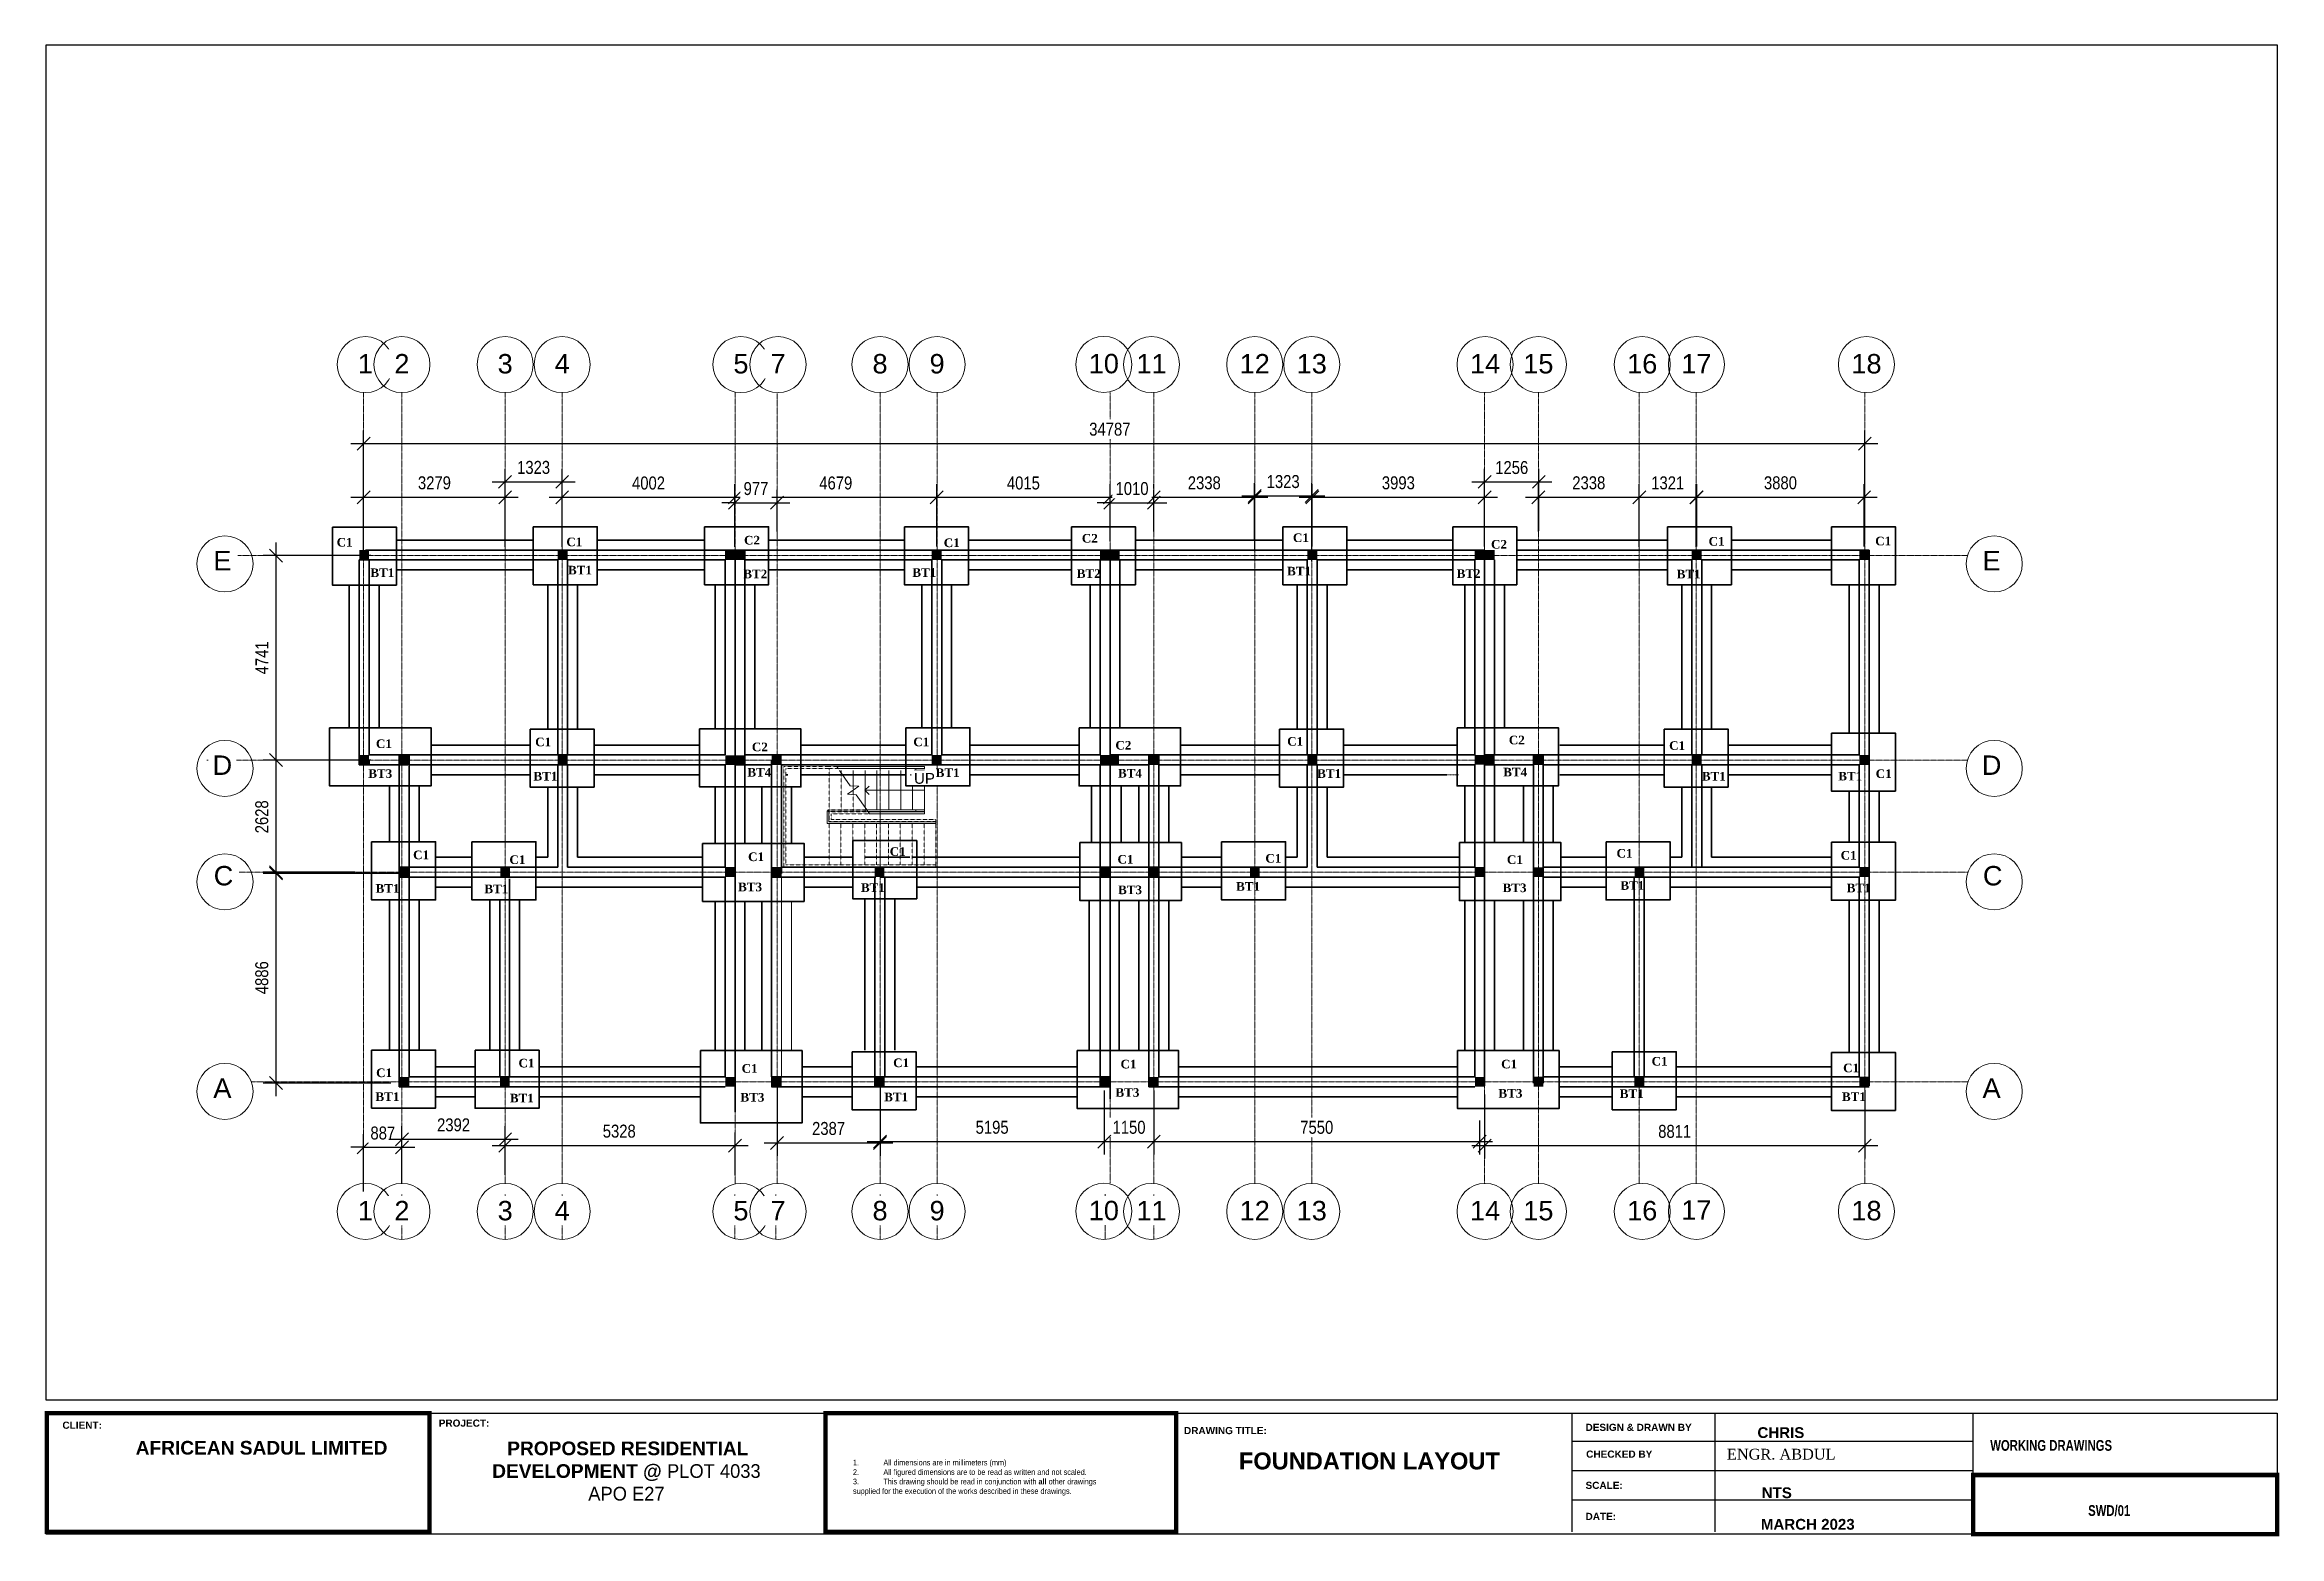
# Model space of a CAD drawing. Header units: inches. Extents: x 23 to 2032867, y 13 to 664695.
# Drawn here: x 397902 to 449684, y 12584 to 47155 of the extents above; entities that cross this region are included whole.
import ezdxf

# ---------------------------------------------------------------- set-up
doc = ezdxf.new("R2010")
doc.units = ezdxf.units.IN
doc.header["$MEASUREMENT"] = 0
for name, pattern in [('Dash', [6, 3, -3]), ('Grid Line', [22.225, 12.7, -3.175, 3.175, -3.175]), ('Overhead', [3.96875, 2.38125, -1.5875])]:
    doc.linetypes.add(name, pattern=pattern)
for name, color, linetype, lineweight in [('A-ANNO-DIMS', 211, 'Continuous', 9), ('A-AREA', 32, 'Dash', 9), ('A-FLOR', 192, 'Continuous', 9), ('A-FLOR-HRAL', 11, 'Continuous', 9), ('A-FLOR-HRAL-MBND', 5, 'Overhead', 9), ('A-WALL', 7, 'Continuous', 9), ('S-GRID', 1, 'Continuous', 9), ('S-GRID-IDEN', 1, 'Continuous', 9), ('S-STRS', 31, 'Continuous', 9), ('S-STRS-ANNO', 31, 'Continuous', 9), ('S-STRS-MBND', 31, 'Overhead', 9), ('S-STRS-TEXT', 31, 'Continuous', 9)]:
    doc.layers.add(name, color=color, linetype=linetype, lineweight=lineweight)
for name, color, linetype in [('Annotation - Text', 7, 'Continuous'), ('dimensions', 1, 'Continuous'), ('F5', 5, 'Continuous')]:
    doc.layers.add(name, color=color, linetype=linetype)
doc.styles.add('Arial', font='arial.ttf', dxfattribs={"height": 250})
doc.styles.add('Arial_1', font='arial.ttf', dxfattribs={"height": 300})
doc.styles.add('GENERATED_STYLE_3', font='arialbd.ttf')
doc.styles.add('NEW', font='swisseb.ttf', dxfattribs={"width": 0.75})
doc.styles.add('SIMPLEX8', font='simplexd.shx', dxfattribs={"width": 0.8})
doc.styles.get("Standard").update_dxf_attribs({"font": 'arial.ttf'})
doc.styles.add('Technic', font='technic_.ttf', dxfattribs={"height": 300})
doc.dimstyles.new('LP_-_3mm_Technic', dxfattribs={"dimscale": 304.8, "dimtxt": 398.500345, "dimasz": 0.984252, "dimexe": 0.984252, "dimexo": 0.656168, "dimgap": 0.574147, "dimtad": 1, "dimdec": 0, "dimzin": 0, "dimdsep": 46, "dimtxsty": 'Technic', "dimblk1": 'OBLIQUE', "dimblk2": 'OBLIQUE', "dimsah": 1, "dimcen": 0.09, "dimdle": 0.984252, "dimazin": 0, "dimtfac": 1, "dimtdec": 4, "dimtix": 1, "dimtmove": 0, "dimatfit": 3, "dimfxl": 1, "dimtvp": 1, "dimtfill": 1, "dimtolj": 1, "dimtzin": 0, "dimarcsym": 2})

msp = doc.modelspace()

# ---------------------------------------------------------------- texts
at = {"color": 7, "style": 'NEW', "width": 0.75}
msp.add_text(' WORKING DRAWINGS', height=250, dxfattribs=at).set_placement((442913.242, 14566.285))
at = {"color": 1, "style": 'NEW', "width": 0.75}
msp.add_text('SWD/01', height=250, dxfattribs=at).set_placement((445254.695, 13056.676))
at = {"char_height": 200, "attachment_point": 1}
for s, insert in [('{\\fTimes New Roman|b1|i0|c0|p18;C1}', (409268.552, 31095.134)), ('{\\fTimes New Roman|b1|i0|c0|p18;C1}', (418030.052, 31095.634)), ('{\\fTimes New Roman|b1|i0|c0|p18;C1}', (426694.552, 31108.134)), ('{\\fTimes New Roman|b1|i0|c0|p18;C2}', (431830.552, 31139.634)), ('{\\fTimes New Roman|b1|i0|c0|p18;C2}', (414289.052, 30979.634)), ('{\\fTimes New Roman|b1|i0|c0|p18;C2}', (422713.052, 31018.634)), ('{\\fTimes New Roman|b1|i0|c0|p18;C1}', (435545.052, 31011.134)), ('{\\fTimes New Roman|b1|i0|c0|p18;BT1}', (409228.052, 30301.134)), ('{\\fTimes New Roman|b1|i0|c0|p18;BT4}', (414184.301, 30391.634)), ('{\\fTimes New Roman|b1|i0|c0|p18;BT4}', (422772.677, 30370.134)), ('{\\fTimes New Roman|b1|i0|c0|p18;BT1}', (427388.552, 30362.634)), ('{\\fTimes New Roman|b1|i0|c0|p18;BT4}', (431700.177, 30396.134)), ('{\\fTimes New Roman|b1|i0|c0|p18;BT1}', (436303.552, 30300.634)), ('{\\fTimes New Roman|b1|i0|c0|p18;BT1}', (439464.052, 30302.134)), ('{\\fTimes New Roman|b1|i0|c0|p18;C1}', (440332.052, 30359.134)), ('{\\fTimes New Roman|b1|i0|c0|p18;C1}', (417483.552, 28554.634)), ('{\\fTimes New Roman|b1|i0|c0|p18;C1}', (434326.552, 28514.134)), ('{\\fTimes New Roman|b1|i0|c0|p18;C1}', (408671.052, 28366.134)), ('{\\fTimes New Roman|b1|i0|c0|p18;C1}', (414202.052, 28433.634)), ('{\\fTimes New Roman|b1|i0|c0|p18;C1}', (422761.552, 28375.134)), ('{\\fTimes New Roman|b1|i0|c0|p18;C1}', (426188.552, 28398.134)), ('{\\fTimes New Roman|b1|i0|c0|p18;C1}', (431785.552, 28367.634)), ('{\\fTimes New Roman|b1|i0|c0|p18;C1}', (439519.552, 28468.134)), ('{\\fTimes New Roman|b1|i0|c0|p18;BT1}', (408090.052, 27688.634)), ('{\\fTimes New Roman|b1|i0|c0|p18;BT3}', (413970.564, 27734.134)), ('{\\fTimes New Roman|b1|i0|c0|p18;BT1}', (416816.052, 27718.634)), ('{\\fTimes New Roman|b1|i0|c0|p18;BT3}', (422775.564, 27667.134)), ('{\\fTimes New Roman|b1|i0|c0|p18;BT1}', (425510.552, 27745.634)), ('{\\fTimes New Roman|b1|i0|c0|p18;BT3}', (431685.564, 27714.134)), ('{\\fTimes New Roman|b1|i0|c0|p18;BT1}', (434414.552, 27767.634)), ('{\\fTimes New Roman|b1|i0|c0|p18;BT1}', (439660.552, 27710.134)), ('{\\fTimes New Roman|b1|i0|c0|p18;C1}', (408881.177, 23651.634)), ('{\\fTimes New Roman|b1|i0|c0|p18;C1}', (431652.177, 23629.134)), ('{\\fTimes New Roman|b1|i0|c0|p18;C1}', (435139.177, 23694.634)), ('{\\fTimes New Roman|b1|i0|c0|p18;BT1}', (408681.552, 22840.634)), ('{\\fTimes New Roman|b1|i0|c0|p18;BT1}', (434401.552, 22943.134)), ('{\\fTimes New Roman|b1|i0|c0|p18;BT1}', (439549.052, 22873.134))]:
    msp.add_mtext_dynamic_manual_height_columns(s, width=658.66144, gutter_width=1, heights=[0], dxfattribs=dict(at, insert=insert))
at = {"linetype": 'Continuous', "char_height": 250, "width": 3484.96744, "attachment_point": 1}
for s, insert in [('{\\fArial|b1|i0|c0|p34;CHRIS}', (437590.941, 15113.184)), ('{\\fArial|b1|i0|c0|p34;NTS}', (437690.247, 13718.867)), ('{\\fArial|b1|i0|c0|p34;MARCH 2023}', (437670.741, 12987.569))]:
    msp.add_mtext(s, dxfattribs=dict(at, insert=insert))
at = {"linetype": 'Continuous', "insert": (436883.863, 14613.129), "char_height": 250, "attachment_point": 1}
msp.add_mtext_dynamic_manual_height_columns('{\\fTimes New Roman|b0|i0|c0|p18;ENGR. ABDUL }', width=3484.96744, gutter_width=1, heights=[654.775], dxfattribs=at)
at = {"layer": 'Annotation - Text', "color": 3, "linetype": 'Continuous', "lineweight": 20, "char_height": 317.22486, "width": 6766.08019, "attachment_point": 2, "line_spacing_factor": 0.992596, "style": 'GENERATED_STYLE_3'}
for s, insert in [('\\pi63.0992;AFRICEAN SADUL LIMITED', (402895.471, 14795.608)), ('\\pi63.0992;PROPOSED RESIDENTIAL DEVELOPMENT @ {\\fStencil|b0|i0|c0|p82;PLOT 4033 APO E27}', (411381.937, 14781.042))]:
    msp.add_mtext(s, dxfattribs=dict(at, insert=insert))
at = {"layer": 'Annotation - Text', "color": 5, "linetype": 'Continuous', "lineweight": 20, "insert": (428598.358, 14526.966), "char_height": 391.63562, "width": 5898.39597, "attachment_point": 2, "style": 'GENERATED_STYLE_3'}
msp.add_mtext('FOUNDATION LAYOUT', dxfattribs=at)
at = {"layer": 'F5', "color": 1, "lineweight": -2, "char_height": 166.0167, "width": 2510.01854, "attachment_point": 4}
for s, insert in [('{\\fArial|b1|i0|c0|p34;CLIENT:}', (398312.758, 15158.596)), ('{\\fArial|b1|i0|c0|p34;PROJECT:}', (407032.72, 15206.589)), ('{\\fArial|b1|i0|c0|p34;DRAWING TITLE:}', (424302.454, 15033.89))]:
    msp.add_mtext(s, dxfattribs=dict(at, insert=insert))
at = {"layer": 'F5', "color": 0, "lineweight": -2, "char_height": 166.0167, "attachment_point": 4}
for s, insert, width in [('{\\fArial|b1|i0|c0|p34;DESIGN & DRAWN BY}', (433607.302, 15108.993), 3026.25507), ('{\\fArial|b1|i0|c0|p34;CHECKED BY}', (433622.308, 14487.983), 2510.01854), ('{\\fArial|b1|i0|c0|p34;SCALE:}', (433607.302, 13764.636), 2510.01854), ('{\\fArial|b1|i0|c0|p34;DATE:}', (433607.302, 13045.558), 2510.01854)]:
    msp.add_mtext(s, dxfattribs=dict(at, insert=insert, width=width))
at = {"layer": 'F5', "color": 0, "lineweight": -2, "insert": (416631.252, 14091.163), "char_height": 176.536858, "width": 5375.14343, "attachment_point": 4, "style": 'SIMPLEX8'}
msp.add_mtext('\\pt1.83722;{\\fArial|b1|i0|c0|p34;\\H0.99997x;\\L\\P\\pi-0.97307,l0.97307,t706.14743;\\fArial|b0|i0|c0|p34;\\H0.7476x;\\l1.^IAll dimensions are in millimeters (mm)\\P2.^IAll figured dimensions are to be read as written and not scaled.\\P3.^IThis drawing should be read in conjunction with \\fArial|b1|i0|c0|p34;all\\fArial|b0|i0|c0|p34; other drawings \\P\\pi0,t3.89193;supplied for the execution of the works described in these drawings.}', dxfattribs=at)

# ---------------------------------------------------------------- blocks, each defined once
blk = doc.blocks.new('_Oblique')
at = {"color": 0, "linetype": 'ByBlock', "lineweight": -2}
blk.add_line((-0.5, -0.5), (0.5, 0.5), dxfattribs=at)
blk = doc.blocks.new('*D361')
at = {"layer": 'A-ANNO-DIMS', "color": 0, "lineweight": -2, "transparency": 16777216}
for p, q in [((405461, 30574), (402962, 30574)), ((403262, 27646), (403262, 30874)), ((406308, 27946), (402962, 27946))]:
    blk.add_line(p, q, dxfattribs=at)
at = {"layer": 'Defpoints', "color": 0, "transparency": 16777216}
for p in [(403262, 30574), (405661, 30574), (406508, 27946)]:
    blk.add_point(p, dxfattribs=at)
at = {"layer": 'A-ANNO-DIMS', "color": 0, "lineweight": -2, "transparency": 16777216, "xscale": 299.9999841142121, "yscale": 299.9999841142121, "zscale": 299.9999841142121}
for p, rotation in [((403262, 30574), 90), ((403262, 27946), 270)]:
    blk.add_blockref('_Oblique', p, dxfattribs=dict(at, rotation=rotation))
at = {"layer": 'A-ANNO-DIMS', "color": 0, "transparency": 16777216, "insert": (402934, 29260), "char_height": 300, "attachment_point": 5, "rotation": 90, "style": 'Technic', "bg_fill": 3, "box_fill_scale": 1.25, "bg_fill_color": 256, "bg_fill_true_color": 13158600, "bg_fill_transparency": 0}
blk.add_mtext('\\A1;2628', dxfattribs=at)
blk = doc.blocks.new('*D362')
at = {"layer": 'A-ANNO-DIMS', "color": 0, "lineweight": -2, "transparency": 16777216}
for p, q in [((405461, 35315), (402962, 35315)), ((403262, 30274), (403262, 35615)), ((405461, 30574), (402962, 30574))]:
    blk.add_line(p, q, dxfattribs=at)
at = {"layer": 'Defpoints', "color": 0, "transparency": 16777216}
for p in [(403262, 35315), (405661, 35315), (405661, 30574)]:
    blk.add_point(p, dxfattribs=at)
at = {"layer": 'A-ANNO-DIMS', "color": 0, "lineweight": -2, "transparency": 16777216, "xscale": 299.9999841142121, "yscale": 299.9999841142121, "zscale": 299.9999841142121}
for p, rotation in [((403262, 35315), 90), ((403262, 30574), 270)]:
    blk.add_blockref('_Oblique', p, dxfattribs=dict(at, rotation=rotation))
at = {"layer": 'A-ANNO-DIMS', "color": 0, "transparency": 16777216, "insert": (402935, 32944), "char_height": 300, "attachment_point": 5, "rotation": 90, "style": 'Technic', "bg_fill": 3, "box_fill_scale": 1.25, "bg_fill_color": 256, "bg_fill_true_color": 13158600, "bg_fill_transparency": 0}
blk.add_mtext('\\A1;4741', dxfattribs=at)
blk = doc.blocks.new('*D363')
at = {"layer": 'A-ANNO-DIMS', "color": 0, "lineweight": -2, "transparency": 16777216}
for p, q in [((405293, 35643), (405293, 36966)), ((408572, 35515), (408572, 36966)), ((404993, 36666), (408872, 36666))]:
    blk.add_line(p, q, dxfattribs=at)
at = {"layer": 'Defpoints', "color": 0, "transparency": 16777216}
for p in [(408572, 36666), (405293, 35443), (408572, 35315)]:
    blk.add_point(p, dxfattribs=at)
at = {"layer": 'A-ANNO-DIMS', "color": 0, "lineweight": -2, "transparency": 16777216, "xscale": 299.9999841142121, "yscale": 299.9999841142121, "zscale": 299.9999841142121, "rotation": 180}
blk.add_blockref('_Oblique', (405293, 36666), dxfattribs=at)
at = {"layer": 'A-ANNO-DIMS', "color": 0, "lineweight": -2, "transparency": 16777216, "xscale": 299.9999841142121, "yscale": 299.9999841142121, "zscale": 299.9999841142121}
blk.add_blockref('_Oblique', (408572, 36666), dxfattribs=at)
at = {"layer": 'A-ANNO-DIMS', "color": 0, "transparency": 16777216, "insert": (406933, 36999), "char_height": 300, "attachment_point": 5, "style": 'Technic', "bg_fill": 3, "box_fill_scale": 1.25, "bg_fill_color": 256, "bg_fill_true_color": 13158600, "bg_fill_transparency": 0}
blk.add_mtext('\\A1;3279', dxfattribs=at)
blk = doc.blocks.new('*D364')
at = {"layer": 'A-ANNO-DIMS', "color": 0, "lineweight": -2, "transparency": 16777216}
for p, q in [((409893, 35643), (409893, 36966)), ((413895, 35528), (413895, 36966)), ((409593, 36666), (414195, 36666))]:
    blk.add_line(p, q, dxfattribs=at)
at = {"layer": 'Defpoints', "color": 0, "transparency": 16777216}
for p in [(413895, 36666), (409893, 35443), (413895, 35328)]:
    blk.add_point(p, dxfattribs=at)
at = {"layer": 'A-ANNO-DIMS', "color": 0, "lineweight": -2, "transparency": 16777216, "xscale": 299.9999841142121, "yscale": 299.9999841142121, "zscale": 299.9999841142121, "rotation": 180}
blk.add_blockref('_Oblique', (409893, 36666), dxfattribs=at)
at = {"layer": 'A-ANNO-DIMS', "color": 0, "lineweight": -2, "transparency": 16777216, "xscale": 299.9999841142121, "yscale": 299.9999841142121, "zscale": 299.9999841142121}
blk.add_blockref('_Oblique', (413895, 36666), dxfattribs=at)
at = {"layer": 'A-ANNO-DIMS', "color": 0, "transparency": 16777216, "insert": (411894, 36994), "char_height": 300, "attachment_point": 5, "style": 'Technic', "bg_fill": 3, "box_fill_scale": 1.25, "bg_fill_color": 256, "bg_fill_true_color": 13158600, "bg_fill_transparency": 0}
blk.add_mtext('\\A1;4002', dxfattribs=at)
blk = doc.blocks.new('Grid - M_Grid Head - Circle-45800-Level 1')
at = {"layer": 'S-GRID-IDEN'}
blk.add_circle((0, 0), 6.5, dxfattribs=at)
blk = doc.blocks.new('*D355')
at = {"layer": 'A-ANNO-DIMS', "color": 0, "lineweight": -2, "transparency": 16777216}
for p, q in [((413895, 35515), (413895, 36966)), ((418574, 35528), (418574, 36966)), ((413595, 36666), (418874, 36666))]:
    blk.add_line(p, q, dxfattribs=at)
at = {"layer": 'Defpoints', "color": 0, "transparency": 16777216}
for p in [(418574, 36666), (413895, 35315), (418574, 35328)]:
    blk.add_point(p, dxfattribs=at)
at = {"layer": 'A-ANNO-DIMS', "color": 0, "lineweight": -2, "transparency": 16777216, "xscale": 299.9999841142121, "yscale": 299.9999841142121, "zscale": 299.9999841142121, "rotation": 180}
blk.add_blockref('_Oblique', (413895, 36666), dxfattribs=at)
at = {"layer": 'A-ANNO-DIMS', "color": 0, "lineweight": -2, "transparency": 16777216, "xscale": 299.9999841142121, "yscale": 299.9999841142121, "zscale": 299.9999841142121}
blk.add_blockref('_Oblique', (418574, 36666), dxfattribs=at)
at = {"layer": 'A-ANNO-DIMS', "color": 0, "transparency": 16777216, "insert": (416234, 36995), "char_height": 300, "attachment_point": 5, "style": 'Technic', "bg_fill": 3, "box_fill_scale": 1.25, "bg_fill_color": 256, "bg_fill_true_color": 13158600, "bg_fill_transparency": 0}
blk.add_mtext('\\A1;4679', dxfattribs=at)
blk = doc.blocks.new('*D356')
at = {"layer": 'A-ANNO-DIMS', "color": 0, "lineweight": -2, "transparency": 16777216}
for p, q in [((418574, 35528), (418574, 36966)), ((422589, 35643), (422589, 36966)), ((418274, 36666), (422889, 36666))]:
    blk.add_line(p, q, dxfattribs=at)
at = {"layer": 'Defpoints', "color": 0, "transparency": 16777216}
for p in [(422589, 36666), (418574, 35328), (422589, 35443)]:
    blk.add_point(p, dxfattribs=at)
at = {"layer": 'A-ANNO-DIMS', "color": 0, "lineweight": -2, "transparency": 16777216, "xscale": 299.9999841142121, "yscale": 299.9999841142121, "zscale": 299.9999841142121, "rotation": 180}
blk.add_blockref('_Oblique', (418574, 36666), dxfattribs=at)
at = {"layer": 'A-ANNO-DIMS', "color": 0, "lineweight": -2, "transparency": 16777216, "xscale": 299.9999841142121, "yscale": 299.9999841142121, "zscale": 299.9999841142121}
blk.add_blockref('_Oblique', (422589, 36666), dxfattribs=at)
at = {"layer": 'A-ANNO-DIMS', "color": 0, "transparency": 16777216, "insert": (420581, 36995), "char_height": 300, "attachment_point": 5, "style": 'Technic', "bg_fill": 3, "box_fill_scale": 1.25, "bg_fill_color": 256, "bg_fill_true_color": 13158600, "bg_fill_transparency": 0}
blk.add_mtext('\\A1;4015', dxfattribs=at)
blk = doc.blocks.new('*D357')
at = {"layer": 'A-ANNO-DIMS', "color": 0, "lineweight": -2, "transparency": 16777216}
for p, q in [((423604, 36866), (423604, 36966)), ((425942, 35413), (425942, 36966)), ((423304, 36666), (426242, 36666))]:
    blk.add_line(p, q, dxfattribs=at)
at = {"layer": 'Defpoints', "color": 0, "transparency": 16777216}
for p in [(423604, 36666), (425942, 36666), (425942, 35213)]:
    blk.add_point(p, dxfattribs=at)
at = {"layer": 'A-ANNO-DIMS', "color": 0, "lineweight": -2, "transparency": 16777216, "xscale": 299.9999841142121, "yscale": 299.9999841142121, "zscale": 299.9999841142121, "rotation": 180}
blk.add_blockref('_Oblique', (423604, 36666), dxfattribs=at)
at = {"layer": 'A-ANNO-DIMS', "color": 0, "lineweight": -2, "transparency": 16777216, "xscale": 299.9999841142121, "yscale": 299.9999841142121, "zscale": 299.9999841142121}
blk.add_blockref('_Oblique', (425942, 36666), dxfattribs=at)
at = {"layer": 'A-ANNO-DIMS', "color": 0, "transparency": 16777216, "insert": (424773, 36999), "char_height": 300, "attachment_point": 5, "style": 'Technic', "bg_fill": 3, "box_fill_scale": 1.25, "bg_fill_color": 256, "bg_fill_true_color": 13158600, "bg_fill_transparency": 0}
blk.add_mtext('\\A1;2338', dxfattribs=at)
blk = doc.blocks.new('*D358')
at = {"layer": 'A-ANNO-DIMS', "color": 0, "lineweight": -2, "transparency": 16777216}
for p, q in [((427274, 35528), (427274, 36966)), ((431267, 35528), (431267, 36966)), ((426974, 36666), (431567, 36666))]:
    blk.add_line(p, q, dxfattribs=at)
at = {"layer": 'Defpoints', "color": 0, "transparency": 16777216}
for p in [(431267, 36666), (427274, 35328), (431267, 35328)]:
    blk.add_point(p, dxfattribs=at)
at = {"layer": 'A-ANNO-DIMS', "color": 0, "lineweight": -2, "transparency": 16777216, "xscale": 299.9999841142121, "yscale": 299.9999841142121, "zscale": 299.9999841142121, "rotation": 180}
blk.add_blockref('_Oblique', (427274, 36666), dxfattribs=at)
at = {"layer": 'A-ANNO-DIMS', "color": 0, "lineweight": -2, "transparency": 16777216, "xscale": 299.9999841142121, "yscale": 299.9999841142121, "zscale": 299.9999841142121}
blk.add_blockref('_Oblique', (431267, 36666), dxfattribs=at)
at = {"layer": 'A-ANNO-DIMS', "color": 0, "transparency": 16777216, "insert": (429270, 36999), "char_height": 300, "attachment_point": 5, "style": 'Technic', "bg_fill": 3, "box_fill_scale": 1.25, "bg_fill_color": 256, "bg_fill_true_color": 13158600, "bg_fill_transparency": 0}
blk.add_mtext('\\A1;3993', dxfattribs=at)
blk = doc.blocks.new('*D359')
at = {"layer": 'A-ANNO-DIMS', "color": 0, "lineweight": -2, "transparency": 16777216}
for p, q in [((404993, 37910), (440380, 37910)), ((405293, 35413), (405293, 38210)), ((440080, 35643), (440080, 38210))]:
    blk.add_line(p, q, dxfattribs=at)
at = {"layer": 'Defpoints', "color": 0, "transparency": 16777216}
for p in [(440080, 37910), (405293, 35213), (440080, 35443)]:
    blk.add_point(p, dxfattribs=at)
at = {"layer": 'A-ANNO-DIMS', "color": 0, "lineweight": -2, "transparency": 16777216, "xscale": 299.9999841142121, "yscale": 299.9999841142121, "zscale": 299.9999841142121, "rotation": 180}
blk.add_blockref('_Oblique', (405293, 37910), dxfattribs=at)
at = {"layer": 'A-ANNO-DIMS', "color": 0, "lineweight": -2, "transparency": 16777216, "xscale": 299.9999841142121, "yscale": 299.9999841142121, "zscale": 299.9999841142121}
blk.add_blockref('_Oblique', (440080, 37910), dxfattribs=at)
at = {"layer": 'A-ANNO-DIMS', "color": 0, "transparency": 16777216, "insert": (422584, 38242), "char_height": 300, "attachment_point": 5, "style": 'Technic', "bg_fill": 3, "box_fill_scale": 1.25, "bg_fill_color": 256, "bg_fill_true_color": 13158600, "bg_fill_transparency": 0}
blk.add_mtext('\\A1;34787', dxfattribs=at)
blk = doc.blocks.new('*D360')
at = {"layer": 'A-ANNO-DIMS', "color": 0, "lineweight": -2, "transparency": 16777216}
for p, q in [((405093, 27974), (402962, 27974)), ((403262, 22789), (403262, 28274)), ((405919, 23089), (402962, 23089))]:
    blk.add_line(p, q, dxfattribs=at)
at = {"layer": 'Defpoints', "color": 0, "transparency": 16777216}
for p in [(403262, 27974), (405293, 27974), (406119, 23089)]:
    blk.add_point(p, dxfattribs=at)
at = {"layer": 'A-ANNO-DIMS', "color": 0, "lineweight": -2, "transparency": 16777216, "xscale": 299.9999841142121, "yscale": 299.9999841142121, "zscale": 299.9999841142121}
for p, rotation in [((403262, 27974), 90), ((403262, 23089), 270)]:
    blk.add_blockref('_Oblique', p, dxfattribs=dict(at, rotation=rotation))
at = {"layer": 'A-ANNO-DIMS', "color": 0, "transparency": 16777216, "insert": (402934, 25531), "char_height": 300, "attachment_point": 5, "rotation": 90, "style": 'Technic', "bg_fill": 3, "box_fill_scale": 1.25, "bg_fill_color": 256, "bg_fill_true_color": 13158600, "bg_fill_transparency": 0}
blk.add_mtext('\\A1;4886', dxfattribs=at)
blk = doc.blocks.new('Railing - Railing-258497-Level 1')
at = {"layer": 'A-FLOR-HRAL-MBND'}
for p, q in [((-4032, 2419), (-4032, 2404)), ((-3992, 2419), (-4032, 2419)), ((-4032, 2419), (-4032, 2404)), ((-3992, 2419), (-4032, 2419)), ((-4032, 2419), (-4032, 2404)), ((-3992, 2419), (-4032, 2419)), ((-4032, 2419), (-4032, 2404)), ((-3992, 2419), (-4032, 2419)), ((-4032, 2419), (-4032, 2404)), ((-3992, 2419), (-4032, 2419)), ((-4032, 2419), (-4032, 2404)), ((-3992, 2419), (-4032, 2419)), ((-3095, 2389), (-3997, 2389)), ((-3095, 2389), (-3997, 2389)), ((-3095, 2389), (-3997, 2389)), ((-3095, 2389), (-3997, 2389)), ((-3095, 2389), (-3997, 2389)), ((-3095, 2389), (-3997, 2389)), ((-3115, 2419), (-3992, 2419)), ((-3115, 2419), (-3992, 2419)), ((-3115, 2419), (-3992, 2419)), ((-3115, 2419), (-3992, 2419)), ((-3115, 2419), (-3992, 2419)), ((-3115, 2419), (-3992, 2419))]:
    blk.add_line(p, q, dxfattribs=at)
blk = doc.blocks.new('Top Rail Type - Top Rail_Internal_-258594-Level 1')
at = {"layer": 'A-FLOR-HRAL'}
for p, q in [((-1784, 3373), (-2021, 3373)), ((-2021, 3333), (-1784, 3333)), ((-1984, 3351), (-1984, 3356))]:
    blk.add_line(p, q, dxfattribs=at)
at = {"layer": 'A-FLOR-HRAL', "flags": 128}
blk.add_lwpolyline([(-1784, 3355), (-1784, 3353), (-1784, 3351)], dxfattribs=at)
blk = doc.blocks.new('Top Rail Type - Top Rail_Internal_-258609-Level 1')
at = {"layer": 'A-FLOR-HRAL'}
for p, q in [((-1784, 2424), (-2021, 2424)), ((-2021, 2384), (-1784, 2384)), ((-1984, 2402), (-1984, 2406))]:
    blk.add_line(p, q, dxfattribs=at)
at = {"layer": 'A-FLOR-HRAL', "flags": 128}
blk.add_lwpolyline([(-1784, 2406), (-1784, 2404), (-1784, 2402)], dxfattribs=at)
blk = doc.blocks.new('Top Rail Type - Top Rail_Internal_-V2-Level 1')
at = {"layer": 'A-FLOR-HRAL'}
for p, q in [((-3997, 2404), (-4037, 2404)), ((-4037, 2404), (-4037, 2106)), ((-4037, 2106), (-1517, 2106)), ((-3997, 2404), (-3997, 2146)), ((-3997, 2146), (-1517, 2146)), ((-3119, 2424), (-3091, 2384)), ((-1784, 2424), (-3119, 2424)), ((-1784, 2384), (-3091, 2384)), ((-1784, 2384), (-1784, 2424)), ((-1517, 2146), (-1517, 2106))]:
    blk.add_line(p, q, dxfattribs=at)
at = {"layer": 'A-FLOR-HRAL', "linetype": 'Overhead'}
for p, q in [((-4017, 2384), (-4017, 2424)), ((-3119, 2424), (-4017, 2424)), ((-3091, 2384), (-4017, 2384))]:
    blk.add_line(p, q, dxfattribs=at)
blk = doc.blocks.new('*D365')
at = {"layer": 'A-ANNO-DIMS', "color": 0, "lineweight": -2, "transparency": 16777216}
for p, q in [((423604, 22919), (423604, 21433)), ((431154, 22219), (431154, 21433)), ((423304, 21733), (431454, 21733))]:
    blk.add_line(p, q, dxfattribs=at)
at = {"layer": 'Defpoints', "color": 0, "transparency": 16777216}
for p in [(423604, 23119), (431154, 22419), (431154, 21733)]:
    blk.add_point(p, dxfattribs=at)
at = {"layer": 'A-ANNO-DIMS', "color": 0, "lineweight": -2, "transparency": 16777216, "xscale": 299.9999841142121, "yscale": 299.9999841142121, "zscale": 299.9999841142121, "rotation": 180}
blk.add_blockref('_Oblique', (423604, 21733), dxfattribs=at)
at = {"layer": 'A-ANNO-DIMS', "color": 0, "lineweight": -2, "transparency": 16777216, "xscale": 299.9999841142121, "yscale": 299.9999841142121, "zscale": 299.9999841142121}
blk.add_blockref('_Oblique', (431154, 21733), dxfattribs=at)
at = {"layer": 'A-ANNO-DIMS', "color": 0, "transparency": 16777216, "insert": (427379, 22062), "char_height": 300, "attachment_point": 5, "style": 'Technic', "bg_fill": 3, "box_fill_scale": 1.25, "bg_fill_color": 256, "bg_fill_true_color": 13158600, "bg_fill_transparency": 0}
blk.add_mtext('\\A1;7550', dxfattribs=at)
blk = doc.blocks.new('*D366')
at = {"layer": 'A-ANNO-DIMS', "color": 0, "lineweight": -2, "transparency": 16777216}
for p, q in [((422454, 22918), (422454, 21433)), ((423604, 22919), (423604, 21433)), ((422154, 21733), (423904, 21733))]:
    blk.add_line(p, q, dxfattribs=at)
at = {"layer": 'Defpoints', "color": 0, "transparency": 16777216}
for p in [(422454, 23118), (423604, 23119)]:
    blk.add_point(p, dxfattribs=at)
at = {"layer": 'A-ANNO-DIMS', "color": 0, "lineweight": -2, "transparency": 16777216, "xscale": 299.9999841142121, "yscale": 299.9999841142121, "zscale": 299.9999841142121, "rotation": 180}
blk.add_blockref('_Oblique', (422454, 21733), dxfattribs=at)
at = {"layer": 'A-ANNO-DIMS', "color": 0, "lineweight": -2, "transparency": 16777216, "xscale": 299.9999841142121, "yscale": 299.9999841142121, "zscale": 299.9999841142121}
blk.add_blockref('_Oblique', (423604, 21733), dxfattribs=at)
at = {"layer": 'A-ANNO-DIMS', "color": 0, "transparency": 16777216, "insert": (423029, 22062), "char_height": 300, "attachment_point": 5, "style": 'Technic', "bg_fill": 3, "box_fill_scale": 1.25, "bg_fill_color": 256, "bg_fill_true_color": 13158600, "bg_fill_transparency": 0}
blk.add_mtext('\\A1;1150', dxfattribs=at)
at = {"layer": 'Defpoints', "color": 0, "transparency": 16777216}
blk.add_point((423604, 21733), dxfattribs=at)
blk = doc.blocks.new('*D367')
at = {"layer": 'A-ANNO-DIMS', "color": 0, "lineweight": -2, "transparency": 16777216}
for p, q in [((417259, 23033), (417259, 21433)), ((422454, 22918), (422454, 21433)), ((416959, 21733), (422754, 21733))]:
    blk.add_line(p, q, dxfattribs=at)
at = {"layer": 'Defpoints', "color": 0, "transparency": 16777216}
for p in [(417259, 23233), (422454, 23118), (422454, 21733)]:
    blk.add_point(p, dxfattribs=at)
at = {"layer": 'A-ANNO-DIMS', "color": 0, "lineweight": -2, "transparency": 16777216, "xscale": 299.9999841142121, "yscale": 299.9999841142121, "zscale": 299.9999841142121, "rotation": 180}
blk.add_blockref('_Oblique', (417259, 21733), dxfattribs=at)
at = {"layer": 'A-ANNO-DIMS', "color": 0, "lineweight": -2, "transparency": 16777216, "xscale": 299.9999841142121, "yscale": 299.9999841142121, "zscale": 299.9999841142121}
blk.add_blockref('_Oblique', (422454, 21733), dxfattribs=at)
at = {"layer": 'A-ANNO-DIMS', "color": 0, "transparency": 16777216, "insert": (419856, 22063), "char_height": 300, "attachment_point": 5, "style": 'Technic', "bg_fill": 3, "box_fill_scale": 1.25, "bg_fill_color": 256, "bg_fill_true_color": 13158600, "bg_fill_transparency": 0}
blk.add_mtext('\\A1;5195', dxfattribs=at)
blk = doc.blocks.new('*D335')
at = {"layer": 'A-ANNO-DIMS', "color": 0, "lineweight": -2, "transparency": 16777216}
for p, q in [((414872, 23033), (414872, 21403)), ((417259, 23033), (417259, 21403)), ((414572, 21703), (417559, 21703))]:
    blk.add_line(p, q, dxfattribs=at)
at = {"layer": 'Defpoints', "color": 0, "transparency": 16777216}
for p in [(414872, 23233), (417259, 23233), (417259, 21703)]:
    blk.add_point(p, dxfattribs=at)
at = {"layer": 'A-ANNO-DIMS', "color": 0, "lineweight": -2, "transparency": 16777216, "xscale": 299.9999841142121, "yscale": 299.9999841142121, "zscale": 299.9999841142121, "rotation": 180}
blk.add_blockref('_Oblique', (414872, 21703), dxfattribs=at)
at = {"layer": 'A-ANNO-DIMS', "color": 0, "lineweight": -2, "transparency": 16777216, "xscale": 299.9999841142121, "yscale": 299.9999841142121, "zscale": 299.9999841142121}
blk.add_blockref('_Oblique', (417259, 21703), dxfattribs=at)
at = {"layer": 'A-ANNO-DIMS', "color": 0, "transparency": 16777216, "insert": (416066, 22035), "char_height": 300, "attachment_point": 5, "style": 'Technic', "bg_fill": 3, "box_fill_scale": 1.25, "bg_fill_color": 256, "bg_fill_true_color": 13158600, "bg_fill_transparency": 0}
blk.add_mtext('\\A1;2387', dxfattribs=at)
blk = doc.blocks.new('*D350')
at = {"layer": 'A-ANNO-DIMS', "color": 0, "lineweight": -2, "transparency": 16777216}
for p, q in [((432514, 35873), (432514, 36966)), ((434852, 35515), (434852, 36966)), ((432214, 36666), (435152, 36666))]:
    blk.add_line(p, q, dxfattribs=at)
at = {"layer": 'Defpoints', "color": 0, "transparency": 16777216}
for p in [(434852, 36666), (432514, 35673), (434852, 35315)]:
    blk.add_point(p, dxfattribs=at)
at = {"layer": 'A-ANNO-DIMS', "color": 0, "lineweight": -2, "transparency": 16777216, "xscale": 299.9999841142121, "yscale": 299.9999841142121, "zscale": 299.9999841142121, "rotation": 180}
blk.add_blockref('_Oblique', (432514, 36666), dxfattribs=at)
at = {"layer": 'A-ANNO-DIMS', "color": 0, "lineweight": -2, "transparency": 16777216, "xscale": 299.9999841142121, "yscale": 299.9999841142121, "zscale": 299.9999841142121}
blk.add_blockref('_Oblique', (434852, 36666), dxfattribs=at)
at = {"layer": 'A-ANNO-DIMS', "color": 0, "transparency": 16777216, "insert": (433683, 36999), "char_height": 300, "attachment_point": 5, "style": 'Technic', "bg_fill": 3, "box_fill_scale": 1.25, "bg_fill_color": 256, "bg_fill_true_color": 13158600, "bg_fill_transparency": 0}
blk.add_mtext('\\A1;2338', dxfattribs=at)
blk = doc.blocks.new('*D351')
at = {"layer": 'A-ANNO-DIMS', "color": 0, "lineweight": -2, "transparency": 16777216}
for p, q in [((436184, 35528), (436184, 36966)), ((440064, 35528), (440064, 36966)), ((435884, 36666), (440364, 36666))]:
    blk.add_line(p, q, dxfattribs=at)
at = {"layer": 'Defpoints', "color": 0, "transparency": 16777216}
for p in [(440064, 36666), (436184, 35328), (440064, 35328)]:
    blk.add_point(p, dxfattribs=at)
at = {"layer": 'A-ANNO-DIMS', "color": 0, "lineweight": -2, "transparency": 16777216, "xscale": 299.9999841142121, "yscale": 299.9999841142121, "zscale": 299.9999841142121, "rotation": 180}
blk.add_blockref('_Oblique', (436184, 36666), dxfattribs=at)
at = {"layer": 'A-ANNO-DIMS', "color": 0, "lineweight": -2, "transparency": 16777216, "xscale": 299.9999841142121, "yscale": 299.9999841142121, "zscale": 299.9999841142121}
blk.add_blockref('_Oblique', (440064, 36666), dxfattribs=at)
at = {"layer": 'A-ANNO-DIMS', "color": 0, "transparency": 16777216, "insert": (438124, 36999), "char_height": 300, "attachment_point": 5, "style": 'Technic', "bg_fill": 3, "box_fill_scale": 1.25, "bg_fill_color": 256, "bg_fill_true_color": 13158600, "bg_fill_transparency": 0}
blk.add_mtext('\\A1;3880', dxfattribs=at)
blk = doc.blocks.new('*D342')
at = {"layer": 'A-ANNO-DIMS', "color": 0, "lineweight": -2, "transparency": 16777216}
for p, q in [((408570, 36001), (408570, 37324)), ((409893, 35515), (409893, 37324)), ((408270, 37024), (410193, 37024))]:
    blk.add_line(p, q, dxfattribs=at)
at = {"layer": 'Defpoints', "color": 0, "transparency": 16777216}
for p in [(408570, 35801), (409893, 35315)]:
    blk.add_point(p, dxfattribs=at)
at = {"layer": 'A-ANNO-DIMS', "color": 0, "lineweight": -2, "transparency": 16777216, "xscale": 299.9999841142121, "yscale": 299.9999841142121, "zscale": 299.9999841142121, "rotation": 180}
blk.add_blockref('_Oblique', (408570, 37024), dxfattribs=at)
at = {"layer": 'A-ANNO-DIMS', "color": 0, "lineweight": -2, "transparency": 16777216, "xscale": 299.9999841142121, "yscale": 299.9999841142121, "zscale": 299.9999841142121}
blk.add_blockref('_Oblique', (409893, 37024), dxfattribs=at)
at = {"layer": 'A-ANNO-DIMS', "color": 0, "transparency": 16777216, "insert": (409231, 37356), "char_height": 300, "attachment_point": 5, "style": 'Technic', "bg_fill": 3, "box_fill_scale": 1.25, "bg_fill_color": 256, "bg_fill_true_color": 13158600, "bg_fill_transparency": 0}
blk.add_mtext('\\A1;1323', dxfattribs=at)
at = {"layer": 'Defpoints', "color": 0, "transparency": 16777216}
blk.add_point((409893, 37024), dxfattribs=at)
blk = doc.blocks.new('*D343')
at = {"layer": 'A-ANNO-DIMS', "color": 0, "lineweight": -2, "transparency": 16777216}
for p, q in [((413895, 35515), (413895, 36838)), ((414872, 35873), (414872, 36838)), ((413895, 36538), (413595, 36538)), ((413895, 36538), (414872, 36538)), ((414872, 36538), (415172, 36538))]:
    blk.add_line(p, q, dxfattribs=at)
at = {"layer": 'Defpoints', "color": 0, "transparency": 16777216}
for p in [(413895, 35315), (414872, 35673)]:
    blk.add_point(p, dxfattribs=at)
at = {"layer": 'A-ANNO-DIMS', "color": 0, "lineweight": -2, "transparency": 16777216, "xscale": 299.9999841142121, "yscale": 299.9999841142121, "zscale": 299.9999841142121}
blk.add_blockref('_Oblique', (413895, 36538), dxfattribs=at)
at = {"layer": 'A-ANNO-DIMS', "color": 0, "lineweight": -2, "transparency": 16777216, "xscale": 299.9999841142121, "yscale": 299.9999841142121, "zscale": 299.9999841142121, "rotation": 180}
blk.add_blockref('_Oblique', (414872, 36538), dxfattribs=at)
at = {"layer": 'A-ANNO-DIMS', "color": 0, "transparency": 16777216, "insert": (414384, 36866), "char_height": 300, "attachment_point": 5, "style": 'Technic', "bg_fill": 3, "box_fill_scale": 1.25, "bg_fill_color": 256, "bg_fill_true_color": 13158600, "bg_fill_transparency": 0}
blk.add_mtext('\\A1;977', dxfattribs=at)
at = {"layer": 'Defpoints', "color": 0, "transparency": 16777216}
blk.add_point((414872, 36538), dxfattribs=at)
blk = doc.blocks.new('*D344')
at = {"layer": 'A-ANNO-DIMS', "color": 0, "lineweight": -2, "transparency": 16777216}
for p, q in [((422594, 35643), (422594, 36838)), ((423604, 35873), (423604, 36838)), ((422594, 36538), (422294, 36538)), ((422594, 36538), (423604, 36538)), ((423604, 36538), (423904, 36538))]:
    blk.add_line(p, q, dxfattribs=at)
at = {"layer": 'Defpoints', "color": 0, "transparency": 16777216}
for p in [(422594, 35443), (423604, 35673)]:
    blk.add_point(p, dxfattribs=at)
at = {"layer": 'A-ANNO-DIMS', "color": 0, "lineweight": -2, "transparency": 16777216, "xscale": 299.9999841142121, "yscale": 299.9999841142121, "zscale": 299.9999841142121}
blk.add_blockref('_Oblique', (422594, 36538), dxfattribs=at)
at = {"layer": 'A-ANNO-DIMS', "color": 0, "lineweight": -2, "transparency": 16777216, "xscale": 299.9999841142121, "yscale": 299.9999841142121, "zscale": 299.9999841142121, "rotation": 180}
blk.add_blockref('_Oblique', (423604, 36538), dxfattribs=at)
at = {"layer": 'A-ANNO-DIMS', "color": 0, "transparency": 16777216, "insert": (423099, 36866), "char_height": 300, "attachment_point": 5, "style": 'Technic', "bg_fill": 3, "box_fill_scale": 1.25, "bg_fill_color": 256, "bg_fill_true_color": 13158600, "bg_fill_transparency": 0}
blk.add_mtext('\\A1;1010', dxfattribs=at)
at = {"layer": 'Defpoints', "color": 0, "transparency": 16777216}
blk.add_point((423604, 36538), dxfattribs=at)
blk = doc.blocks.new('*D345')
at = {"layer": 'A-ANNO-DIMS', "color": 0, "lineweight": -2, "transparency": 16777216}
for p, q in [((425940, 35673), (425940, 36996)), ((427263, 35187), (427263, 36996)), ((425640, 36696), (427563, 36696))]:
    blk.add_line(p, q, dxfattribs=at)
at = {"layer": 'Defpoints', "color": 0, "transparency": 16777216}
for p in [(425940, 35473), (427263, 34987)]:
    blk.add_point(p, dxfattribs=at)
at = {"layer": 'A-ANNO-DIMS', "color": 0, "lineweight": -2, "transparency": 16777216, "xscale": 299.9999841142121, "yscale": 299.9999841142121, "zscale": 299.9999841142121, "rotation": 180}
blk.add_blockref('_Oblique', (425940, 36696), dxfattribs=at)
at = {"layer": 'A-ANNO-DIMS', "color": 0, "lineweight": -2, "transparency": 16777216, "xscale": 299.9999841142121, "yscale": 299.9999841142121, "zscale": 299.9999841142121}
blk.add_blockref('_Oblique', (427263, 36696), dxfattribs=at)
at = {"layer": 'A-ANNO-DIMS', "color": 0, "transparency": 16777216, "insert": (426601, 37028), "char_height": 300, "attachment_point": 5, "style": 'Technic', "bg_fill": 3, "box_fill_scale": 1.25, "bg_fill_color": 256, "bg_fill_true_color": 13158600, "bg_fill_transparency": 0}
blk.add_mtext('\\A1;1323', dxfattribs=at)
at = {"layer": 'Defpoints', "color": 0, "transparency": 16777216}
blk.add_point((427263, 36696), dxfattribs=at)
blk = doc.blocks.new('*D336')
at = {"layer": 'A-ANNO-DIMS', "color": 0, "lineweight": -2, "transparency": 16777216}
for p, q in [((431269, 35643), (431269, 37324)), ((432525, 35886), (432525, 37324)), ((430969, 37024), (432825, 37024))]:
    blk.add_line(p, q, dxfattribs=at)
at = {"layer": 'Defpoints', "color": 0, "transparency": 16777216}
for p in [(431269, 35443), (432525, 35686)]:
    blk.add_point(p, dxfattribs=at)
at = {"layer": 'A-ANNO-DIMS', "color": 0, "lineweight": -2, "transparency": 16777216, "xscale": 299.9999841142121, "yscale": 299.9999841142121, "zscale": 299.9999841142121, "rotation": 180}
blk.add_blockref('_Oblique', (431269, 37024), dxfattribs=at)
at = {"layer": 'A-ANNO-DIMS', "color": 0, "lineweight": -2, "transparency": 16777216, "xscale": 299.9999841142121, "yscale": 299.9999841142121, "zscale": 299.9999841142121}
blk.add_blockref('_Oblique', (432525, 37024), dxfattribs=at)
at = {"layer": 'A-ANNO-DIMS', "color": 0, "transparency": 16777216, "insert": (431897, 37353), "char_height": 300, "attachment_point": 5, "style": 'Technic', "bg_fill": 3, "box_fill_scale": 1.25, "bg_fill_color": 256, "bg_fill_true_color": 13158600, "bg_fill_transparency": 0}
blk.add_mtext('\\A1;1256', dxfattribs=at)
at = {"layer": 'Defpoints', "color": 0, "transparency": 16777216}
blk.add_point((432525, 37024), dxfattribs=at)
blk = doc.blocks.new('*D337')
at = {"layer": 'A-ANNO-DIMS', "color": 0, "lineweight": -2, "transparency": 16777216}
for p, q in [((434852, 35873), (434852, 36966)), ((436173, 35515), (436173, 36966)), ((434552, 36666), (436473, 36666))]:
    blk.add_line(p, q, dxfattribs=at)
at = {"layer": 'Defpoints', "color": 0, "transparency": 16777216}
for p in [(434852, 35673), (436173, 35315)]:
    blk.add_point(p, dxfattribs=at)
at = {"layer": 'A-ANNO-DIMS', "color": 0, "lineweight": -2, "transparency": 16777216, "xscale": 299.9999841142121, "yscale": 299.9999841142121, "zscale": 299.9999841142121, "rotation": 180}
blk.add_blockref('_Oblique', (434852, 36666), dxfattribs=at)
at = {"layer": 'A-ANNO-DIMS', "color": 0, "lineweight": -2, "transparency": 16777216, "xscale": 299.9999841142121, "yscale": 299.9999841142121, "zscale": 299.9999841142121}
blk.add_blockref('_Oblique', (436173, 36666), dxfattribs=at)
at = {"layer": 'A-ANNO-DIMS', "color": 0, "transparency": 16777216, "insert": (435512, 36998), "char_height": 300, "attachment_point": 5, "style": 'Technic', "bg_fill": 3, "box_fill_scale": 1.25, "bg_fill_color": 256, "bg_fill_true_color": 13158600, "bg_fill_transparency": 0}
blk.add_mtext('\\A1;1321', dxfattribs=at)
at = {"layer": 'Defpoints', "color": 0, "transparency": 16777216}
blk.add_point((436173, 36666), dxfattribs=at)
blk = doc.blocks.new('*D338')
at = {"layer": 'A-ANNO-DIMS', "color": 0, "lineweight": -2, "transparency": 16777216}
for p, q in [((405293, 20579), (405293, 21902)), ((406180, 20964), (406180, 21902)), ((405293, 21602), (404993, 21602)), ((405293, 21602), (406180, 21602)), ((406180, 21602), (406480, 21602))]:
    blk.add_line(p, q, dxfattribs=at)
at = {"layer": 'Defpoints', "color": 0, "transparency": 16777216}
for p in [(406180, 20764), (405293, 20379)]:
    blk.add_point(p, dxfattribs=at)
at = {"layer": 'A-ANNO-DIMS', "color": 0, "lineweight": -2, "transparency": 16777216, "xscale": 299.9999841142121, "yscale": 299.9999841142121, "zscale": 299.9999841142121}
blk.add_blockref('_Oblique', (405293, 21602), dxfattribs=at)
at = {"layer": 'A-ANNO-DIMS', "color": 0, "lineweight": -2, "transparency": 16777216, "xscale": 299.9999841142121, "yscale": 299.9999841142121, "zscale": 299.9999841142121, "rotation": 180}
blk.add_blockref('_Oblique', (406180, 21602), dxfattribs=at)
at = {"layer": 'A-ANNO-DIMS', "color": 0, "transparency": 16777216, "insert": (405737, 21929), "char_height": 300, "attachment_point": 5, "style": 'Technic', "bg_fill": 3, "box_fill_scale": 1.25, "bg_fill_color": 256, "bg_fill_true_color": 13158600, "bg_fill_transparency": 0}
blk.add_mtext('\\A1;887', dxfattribs=at)
at = {"layer": 'Defpoints', "color": 0, "transparency": 16777216}
blk.add_point((406180, 21602), dxfattribs=at)
blk = doc.blocks.new('*D339')
at = {"layer": 'A-ANNO-DIMS', "color": 0, "lineweight": -2, "transparency": 16777216}
for p, q in [((408572, 20964), (408572, 21940)), ((413900, 20949), (413900, 21940)), ((408272, 21640), (414200, 21640))]:
    blk.add_line(p, q, dxfattribs=at)
at = {"layer": 'Defpoints', "color": 0, "transparency": 16777216}
for p in [(413900, 21640), (408572, 20764), (413900, 20749)]:
    blk.add_point(p, dxfattribs=at)
at = {"layer": 'A-ANNO-DIMS', "color": 0, "lineweight": -2, "transparency": 16777216, "xscale": 299.9999841142121, "yscale": 299.9999841142121, "zscale": 299.9999841142121, "rotation": 180}
blk.add_blockref('_Oblique', (408572, 21640), dxfattribs=at)
at = {"layer": 'A-ANNO-DIMS', "color": 0, "lineweight": -2, "transparency": 16777216, "xscale": 299.9999841142121, "yscale": 299.9999841142121, "zscale": 299.9999841142121}
blk.add_blockref('_Oblique', (413900, 21640), dxfattribs=at)
at = {"layer": 'A-ANNO-DIMS', "color": 0, "transparency": 16777216, "insert": (411216, 21973), "char_height": 300, "attachment_point": 5, "style": 'Technic', "bg_fill": 3, "box_fill_scale": 1.25, "bg_fill_color": 256, "bg_fill_true_color": 13158600, "bg_fill_transparency": 0}
blk.add_mtext('\\A1;5328', dxfattribs=at)
blk = doc.blocks.new('*D340')
at = {"layer": 'A-ANNO-DIMS', "color": 0, "lineweight": -2, "transparency": 16777216}
for p, q in [((405880, 21787), (408872, 21787)), ((406180, 20764), (406180, 22087)), ((408572, 21164), (408572, 22087))]:
    blk.add_line(p, q, dxfattribs=at)
at = {"layer": 'Defpoints', "color": 0, "transparency": 16777216}
for p in [(408572, 21787), (408572, 20964), (406180, 20564)]:
    blk.add_point(p, dxfattribs=at)
at = {"layer": 'A-ANNO-DIMS', "color": 0, "lineweight": -2, "transparency": 16777216, "xscale": 299.9999841142121, "yscale": 299.9999841142121, "zscale": 299.9999841142121, "rotation": 180}
blk.add_blockref('_Oblique', (406180, 21787), dxfattribs=at)
at = {"layer": 'A-ANNO-DIMS', "color": 0, "lineweight": -2, "transparency": 16777216, "xscale": 299.9999841142121, "yscale": 299.9999841142121, "zscale": 299.9999841142121}
blk.add_blockref('_Oblique', (408572, 21787), dxfattribs=at)
at = {"layer": 'A-ANNO-DIMS', "color": 0, "transparency": 16777216, "insert": (407376, 22119), "char_height": 300, "attachment_point": 5, "style": 'Technic', "bg_fill": 3, "box_fill_scale": 1.25, "bg_fill_color": 256, "bg_fill_true_color": 13158600, "bg_fill_transparency": 0}
blk.add_mtext('\\A1;2392', dxfattribs=at)
blk = doc.blocks.new('*D341')
at = {"layer": 'A-ANNO-DIMS', "color": 0, "lineweight": -2, "transparency": 16777216}
for p, q in [((431269, 22826), (431269, 21340)), ((440080, 22921), (440080, 21340)), ((430969, 21640), (440380, 21640))]:
    blk.add_line(p, q, dxfattribs=at)
at = {"layer": 'Defpoints', "color": 0, "transparency": 16777216}
for p in [(431269, 23026), (440080, 23121), (440080, 21640)]:
    blk.add_point(p, dxfattribs=at)
at = {"layer": 'A-ANNO-DIMS', "color": 0, "lineweight": -2, "transparency": 16777216, "xscale": 299.9999841142121, "yscale": 299.9999841142121, "zscale": 299.9999841142121, "rotation": 180}
blk.add_blockref('_Oblique', (431269, 21640), dxfattribs=at)
at = {"layer": 'A-ANNO-DIMS', "color": 0, "lineweight": -2, "transparency": 16777216, "xscale": 299.9999841142121, "yscale": 299.9999841142121, "zscale": 299.9999841142121}
blk.add_blockref('_Oblique', (440080, 21640), dxfattribs=at)
at = {"layer": 'A-ANNO-DIMS', "color": 0, "transparency": 16777216, "insert": (435674, 21968), "char_height": 300, "attachment_point": 5, "style": 'Technic', "bg_fill": 3, "box_fill_scale": 1.25, "bg_fill_color": 256, "bg_fill_true_color": 13158600, "bg_fill_transparency": 0}
blk.add_mtext('\\A1;8811', dxfattribs=at)

# ---------------------------------------------------------------- hatches: boundary and pattern name
at = {"linetype": 'Continuous', "lineweight": 35}
h = msp.add_hatch(color=256, dxfattribs=at)
h.set_gradient(color1=(0, 0, 15), color2=(0, 0, 0), one_color=1)
h.paths.add_polyline_path([(409911.469, 30693.039), (409788.754, 30693.039), (409788.754, 30463.039), (409911.469, 30463.039)])
h.paths.add_polyline_path([(410018.754, 30693.039), (409911.469, 30693.039), (409911.469, 30463.039), (410018.754, 30463.039)])
h = msp.add_hatch(color=256, dxfattribs=at)
h.set_gradient(color1=(0, 0, 15), color2=(0, 0, 0), one_color=1)
h.paths.add_polyline_path([(409911.469, 30688.039), (409794.479, 30688.039), (409794.479, 30463.039), (409911.469, 30463.039)])
h.paths.add_polyline_path([(410018.754, 30688.039), (409911.469, 30688.039), (409911.469, 30463.039), (410018.754, 30463.039)])
h = msp.add_hatch(color=256, dxfattribs=at)
h.set_gradient(color1=(0, 0, 15), color2=(0, 0, 0), one_color=1)
h.paths.add_polyline_path([(413791.469, 30688.039), (413674.479, 30688.039), (413674.479, 30463.039), (413791.469, 30463.039)])
h.paths.add_polyline_path([(413898.754, 30688.039), (413791.469, 30688.039), (413791.469, 30463.039), (413898.754, 30463.039)])
h = msp.add_hatch(color=256, dxfattribs=at)
h.set_gradient(color1=(0, 0, 15), color2=(0, 0, 0), one_color=1)
h.paths.add_polyline_path([(414015.969, 30688.039), (413898.979, 30688.039), (413898.979, 30463.039), (414015.969, 30463.039)])
h.paths.add_polyline_path([(414123.254, 30688.039), (414015.969, 30688.039), (414015.969, 30463.039), (414123.254, 30463.039)])
h = msp.add_hatch(color=256, dxfattribs=at)
h.set_gradient(color1=(0, 0, 15), color2=(0, 0, 0), one_color=1)
h.paths.add_polyline_path([(414015.969, 30688.039), (413898.979, 30688.039), (413898.979, 30463.039), (414015.969, 30463.039)])
h.paths.add_polyline_path([(414123.254, 30688.039), (414015.969, 30688.039), (414015.969, 30463.039), (414123.254, 30463.039)])
h = msp.add_hatch(color=256, dxfattribs=at)
h.set_gradient(color1=(0, 0, 15), color2=(0, 0, 0), one_color=1)
h.paths.add_polyline_path([(414868.719, 30693.039), (414746.004, 30693.039), (414746.004, 30463.039), (414868.719, 30463.039)])
h.paths.add_polyline_path([(414976.004, 30693.039), (414868.719, 30693.039), (414868.719, 30463.039), (414976.004, 30463.039)])
h = msp.add_hatch(color=256, dxfattribs=at)
h.set_gradient(color1=(0, 0, 15), color2=(0, 0, 0), one_color=1)
h.paths.add_polyline_path([(414868.719, 30688.039), (414751.729, 30688.039), (414751.729, 30463.039), (414868.719, 30463.039)])
h.paths.add_polyline_path([(414976.004, 30688.039), (414868.719, 30688.039), (414868.719, 30463.039), (414976.004, 30463.039)])
h = msp.add_hatch(color=256, dxfattribs=at)
h.set_gradient(color1=(0, 0, 15), color2=(0, 0, 0), one_color=1)
h.paths.add_polyline_path([(422481.469, 30693.039), (422358.754, 30693.039), (422358.754, 30463.039), (422481.469, 30463.039)])
h.paths.add_polyline_path([(422588.754, 30693.039), (422481.469, 30693.039), (422481.469, 30463.039), (422588.754, 30463.039)])
h = msp.add_hatch(color=256, dxfattribs=at)
h.set_gradient(color1=(0, 0, 15), color2=(0, 0, 0), one_color=1)
h.paths.add_polyline_path([(422687.469, 30693.039), (422564.754, 30693.039), (422564.754, 30463.039), (422687.469, 30463.039)])
h.paths.add_polyline_path([(422794.754, 30693.039), (422687.469, 30693.039), (422687.469, 30463.039), (422794.754, 30463.039)])
h = msp.add_hatch(color=256, dxfattribs=at)
h.set_gradient(color1=(0, 0, 15), color2=(0, 0, 0), one_color=1)
h.paths.add_polyline_path([(423611.469, 30693.039), (423488.754, 30693.039), (423488.754, 30463.039), (423611.469, 30463.039)])
h.paths.add_polyline_path([(423718.754, 30693.039), (423611.469, 30693.039), (423611.469, 30463.039), (423718.754, 30463.039)])
h = msp.add_hatch(color=256, dxfattribs=at)
h.set_gradient(color1=(0, 0, 15), color2=(0, 0, 0), one_color=1)
h.paths.add_polyline_path([(427281.469, 30693.039), (427158.754, 30693.039), (427158.754, 30463.039), (427281.469, 30463.039)])
h.paths.add_polyline_path([(427388.754, 30693.039), (427281.469, 30693.039), (427281.469, 30463.039), (427388.754, 30463.039)])
h = msp.add_hatch(color=256, dxfattribs=at)
h.set_gradient(color1=(0, 0, 15), color2=(0, 0, 0), one_color=1)
h.paths.add_polyline_path([(427281.469, 30688.039), (427164.479, 30688.039), (427164.479, 30463.039), (427281.469, 30463.039)])
h.paths.add_polyline_path([(427388.754, 30688.039), (427281.469, 30688.039), (427281.469, 30463.039), (427388.754, 30463.039)])
h = msp.add_hatch(color=256, dxfattribs=at)
h.set_gradient(color1=(0, 0, 15), color2=(0, 0, 0), one_color=1)
h.paths.add_polyline_path([(431161.469, 30694.939), (431038.754, 30694.939), (431038.754, 30464.939), (431161.469, 30464.939)])
h.paths.add_polyline_path([(431268.754, 30694.939), (431161.469, 30694.939), (431161.469, 30464.939), (431268.754, 30464.939)])
h = msp.add_hatch(color=256, dxfattribs=at)
h.set_gradient(color1=(0, 0, 15), color2=(0, 0, 0), one_color=1)
h.paths.add_polyline_path([(431161.469, 30689.939), (431044.479, 30689.939), (431044.479, 30464.939), (431161.469, 30464.939)])
h.paths.add_polyline_path([(431268.754, 30689.939), (431161.469, 30689.939), (431161.469, 30464.939), (431268.754, 30464.939)])
h = msp.add_hatch(color=256, dxfattribs=at)
h.set_gradient(color1=(0, 0, 15), color2=(0, 0, 0), one_color=1)
h.paths.add_polyline_path([(431393.469, 30693.939), (431270.754, 30693.939), (431270.754, 30463.939), (431393.469, 30463.939)])
h.paths.add_polyline_path([(431500.754, 30693.939), (431393.469, 30693.939), (431393.469, 30463.939), (431500.754, 30463.939)])
h = msp.add_hatch(color=256, dxfattribs=at)
h.set_gradient(color1=(0, 0, 15), color2=(0, 0, 0), one_color=1)
h.paths.add_polyline_path([(432521.469, 30693.039), (432398.754, 30693.039), (432398.754, 30463.039), (432521.469, 30463.039)])
h.paths.add_polyline_path([(432628.754, 30693.039), (432521.469, 30693.039), (432521.469, 30463.039), (432628.754, 30463.039)])
h = msp.add_hatch(color=256, dxfattribs=at)
h.set_gradient(color1=(0, 0, 15), color2=(0, 0, 0), one_color=1)
h.paths.add_polyline_path([(436191.469, 30693.039), (436068.754, 30693.039), (436068.754, 30463.039), (436191.469, 30463.039)])
h.paths.add_polyline_path([(436298.754, 30693.039), (436191.469, 30693.039), (436191.469, 30463.039), (436298.754, 30463.039)])
h = msp.add_hatch(color=256, dxfattribs=at)
h.set_gradient(color1=(0, 0, 15), color2=(0, 0, 0), one_color=1)
h.paths.add_polyline_path([(436191.469, 30688.039), (436074.479, 30688.039), (436074.479, 30463.039), (436191.469, 30463.039)])
h.paths.add_polyline_path([(436298.754, 30688.039), (436191.469, 30688.039), (436191.469, 30463.039), (436298.754, 30463.039)])
h = msp.add_hatch(color=256, dxfattribs=at)
h.set_gradient(color1=(0, 0, 15), color2=(0, 0, 0), one_color=1)
h.paths.add_polyline_path([(440071.469, 30693.039), (439948.754, 30693.039), (439948.754, 30463.039), (440071.469, 30463.039)])
h.paths.add_polyline_path([(440178.754, 30693.039), (440071.469, 30693.039), (440071.469, 30463.039), (440178.754, 30463.039)])
h = msp.add_hatch(color=256, dxfattribs=at)
h.set_gradient(color1=(0, 0, 15), color2=(0, 0, 0), one_color=1)
h.paths.add_polyline_path([(440071.469, 30688.039), (439954.479, 30688.039), (439954.479, 30463.039), (440071.469, 30463.039)])
h.paths.add_polyline_path([(440178.754, 30688.039), (440071.469, 30688.039), (440071.469, 30463.039), (440178.754, 30463.039)])
h = msp.add_hatch(color=256, dxfattribs=at)
h.set_gradient(color1=(0, 0, 15), color2=(0, 0, 0), one_color=1)
h.paths.add_polyline_path([(408579.149, 28088.039), (408462.16, 28088.039), (408462.16, 27863.039), (408579.149, 27863.039)])
h.paths.add_polyline_path([(408686.435, 28088.039), (408579.149, 28088.039), (408579.149, 27863.039), (408686.435, 27863.039)])
h = msp.add_hatch(color=256, dxfattribs=at)
h.set_gradient(color1=(0, 0, 15), color2=(0, 0, 0), one_color=1)
h.paths.add_polyline_path([(413791.469, 28093.039), (413668.754, 28093.039), (413668.754, 27863.039), (413791.469, 27863.039)])
h.paths.add_polyline_path([(413898.754, 28093.039), (413791.469, 28093.039), (413791.469, 27863.039), (413898.754, 27863.039)])
h = msp.add_hatch(color=256, dxfattribs=at)
h.set_gradient(color1=(0, 0, 15), color2=(0, 0, 0), one_color=1)
h.paths.add_polyline_path([(414868.719, 28093.039), (414746.004, 28093.039), (414746.004, 27863.039), (414868.719, 27863.039)])
h.paths.add_polyline_path([(414976.004, 28093.039), (414868.719, 28093.039), (414868.719, 27863.039), (414976.004, 27863.039)])
h = msp.add_hatch(color=256, dxfattribs=at)
h.set_gradient(color1=(0, 0, 15), color2=(0, 0, 0), one_color=1)
h.paths.add_polyline_path([(414868.719, 28088.039), (414751.729, 28088.039), (414751.729, 27863.039), (414868.719, 27863.039)])
h.paths.add_polyline_path([(414976.004, 28088.039), (414868.719, 28088.039), (414868.719, 27863.039), (414976.004, 27863.039)])
h = msp.add_hatch(color=256, dxfattribs=at)
h.set_gradient(color1=(0, 0, 15), color2=(0, 0, 0), one_color=1)
h.paths.add_polyline_path([(417252.649, 28088.039), (417135.66, 28088.039), (417135.66, 27863.039), (417252.649, 27863.039)])
h.paths.add_polyline_path([(417359.935, 28088.039), (417252.649, 28088.039), (417252.649, 27863.039), (417359.935, 27863.039)])
h = msp.add_hatch(color=256, dxfattribs=at)
h.set_gradient(color1=(0, 0, 15), color2=(0, 0, 0), one_color=1)
h.paths.add_polyline_path([(422481.149, 28093.039), (422358.435, 28093.039), (422358.435, 27863.039), (422481.149, 27863.039)])
h.paths.add_polyline_path([(422588.435, 28093.039), (422481.149, 28093.039), (422481.149, 27863.039), (422588.435, 27863.039)])
h = msp.add_hatch(color=256, dxfattribs=at)
h.set_gradient(color1=(0, 0, 15), color2=(0, 0, 0), one_color=1)
h.paths.add_polyline_path([(423611.469, 28088.039), (423494.479, 28088.039), (423494.479, 27863.039), (423611.469, 27863.039)])
h.paths.add_polyline_path([(423718.754, 28088.039), (423611.469, 28088.039), (423611.469, 27863.039), (423718.754, 27863.039)])
h = msp.add_hatch(color=256, dxfattribs=at)
h.set_gradient(color1=(0, 0, 15), color2=(0, 0, 0), one_color=1)
h.paths.add_polyline_path([(425949.149, 28088.039), (425832.16, 28088.039), (425832.16, 27863.039), (425949.149, 27863.039)])
h.paths.add_polyline_path([(426056.435, 28088.039), (425949.149, 28088.039), (425949.149, 27863.039), (426056.435, 27863.039)])
h = msp.add_hatch(color=256, dxfattribs=at)
h.set_gradient(color1=(0, 0, 15), color2=(0, 0, 0), one_color=1)
h.paths.add_polyline_path([(431161.469, 28093.039), (431038.754, 28093.039), (431038.754, 27863.039), (431161.469, 27863.039)])
h.paths.add_polyline_path([(431268.754, 28093.039), (431161.469, 28093.039), (431161.469, 27863.039), (431268.754, 27863.039)])
h = msp.add_hatch(color=256, dxfattribs=at)
h.set_gradient(color1=(0, 0, 15), color2=(0, 0, 0), one_color=1)
h.paths.add_polyline_path([(432521.469, 28088.039), (432404.479, 28088.039), (432404.479, 27863.039), (432521.469, 27863.039)])
h.paths.add_polyline_path([(432628.754, 28088.039), (432521.469, 28088.039), (432521.469, 27863.039), (432628.754, 27863.039)])
h = msp.add_hatch(color=256, dxfattribs=at)
h.set_gradient(color1=(0, 0, 15), color2=(0, 0, 0), one_color=1)
h.paths.add_polyline_path([(434859.149, 28088.039), (434742.16, 28088.039), (434742.16, 27863.039), (434859.149, 27863.039)])
h.paths.add_polyline_path([(434966.435, 28088.039), (434859.149, 28088.039), (434859.149, 27863.039), (434966.435, 27863.039)])
h = msp.add_hatch(color=256, dxfattribs=at)
h.set_gradient(color1=(0, 0, 15), color2=(0, 0, 0), one_color=1)
h.paths.add_polyline_path([(440071.469, 28093.039), (439948.754, 28093.039), (439948.754, 27863.039), (440071.469, 27863.039)])
h.paths.add_polyline_path([(440178.754, 28093.039), (440071.469, 28093.039), (440071.469, 27863.039), (440178.754, 27863.039)])
h = msp.add_hatch(color=256, dxfattribs=at)
h.set_gradient(color1=(0, 0, 15), color2=(0, 0, 0), one_color=1)
h.paths.add_polyline_path([(406241.469, 23233.039), (406118.754, 23233.039), (406118.754, 23003.039), (406241.469, 23003.039)])
h.paths.add_polyline_path([(406348.754, 23233.039), (406241.469, 23233.039), (406241.469, 23003.039), (406348.754, 23003.039)])
h = msp.add_hatch(color=256, dxfattribs=at)
h.set_gradient(color1=(0, 0, 15), color2=(0, 0, 0), one_color=1)
h.paths.add_polyline_path([(406241.469, 23228.798), (406124.479, 23228.798), (406124.479, 23003.798), (406241.469, 23003.798)])
h.paths.add_polyline_path([(406348.754, 23228.798), (406241.469, 23228.798), (406241.469, 23003.798), (406348.754, 23003.798)])
h = msp.add_hatch(color=256, dxfattribs=at)
h.set_gradient(color1=(0, 0, 15), color2=(0, 0, 0), one_color=1)
h.paths.add_polyline_path([(408569.649, 23228.798), (408452.66, 23228.798), (408452.66, 23003.798), (408569.649, 23003.798)])
h.paths.add_polyline_path([(408676.935, 23228.798), (408569.649, 23228.798), (408569.649, 23003.798), (408676.935, 23003.798)])
h = msp.add_hatch(color=256, dxfattribs=at)
h.set_gradient(color1=(0, 0, 15), color2=(0, 0, 0), one_color=1)
h.paths.add_polyline_path([(413791.469, 23228.798), (413674.479, 23228.798), (413674.479, 23003.798), (413791.469, 23003.798)])
h.paths.add_polyline_path([(413898.754, 23228.798), (413791.469, 23228.798), (413791.469, 23003.798), (413898.754, 23003.798)])
h = msp.add_hatch(color=256, dxfattribs=at)
h.set_gradient(color1=(0, 0, 15), color2=(0, 0, 0), one_color=1)
h.paths.add_polyline_path([(414868.719, 23233.039), (414746.004, 23233.039), (414746.004, 23003.039), (414868.719, 23003.039)])
h.paths.add_polyline_path([(414976.004, 23233.039), (414868.719, 23233.039), (414868.719, 23003.039), (414976.004, 23003.039)])
h = msp.add_hatch(color=256, dxfattribs=at)
h.set_gradient(color1=(0, 0, 15), color2=(0, 0, 0), one_color=1)
h.paths.add_polyline_path([(432520.469, 23233.798), (432403.479, 23233.798), (432403.479, 23008.798), (432520.469, 23008.798)])
h.paths.add_polyline_path([(432627.754, 23233.798), (432520.469, 23233.798), (432520.469, 23008.798), (432627.754, 23008.798)])
h = msp.add_hatch(color=256, dxfattribs=at)
h.set_gradient(color1=(0, 0, 15), color2=(0, 0, 0), one_color=1)
h.paths.add_polyline_path([(434861.687, 23234.539), (434738.973, 23234.539), (434738.973, 23004.539), (434861.687, 23004.539)])
h.paths.add_polyline_path([(434968.973, 23234.539), (434861.687, 23234.539), (434861.687, 23004.539), (434968.973, 23004.539)])
h = msp.add_hatch(color=256, dxfattribs=at)
h.set_gradient(color1=(0, 0, 15), color2=(0, 0, 0), one_color=1)
h.paths.add_polyline_path([(440071.469, 23237.539), (439948.754, 23237.539), (439948.754, 23007.539), (440071.469, 23007.539)])
h.paths.add_polyline_path([(440178.754, 23237.539), (440071.469, 23237.539), (440071.469, 23007.539), (440178.754, 23007.539)])

# ---------------------------------------------------------------- linework, layer by layer
at = {"lineweight": 9}
msp.add_line((406820.879, 15437.382), (415997.472, 15437.382), dxfattribs=at)
for p, q in [((424119.25, 15437.382), (449633.722, 15437.382)), ((442593.584, 14005.286), (442593.584, 15437.382)), ((433295.843, 14785.692), (442593.584, 14785.692)), ((397952.004, 12685.109), (397952.004, 14319.473)), ((433295.843, 14107.128), (442593.584, 14107.128)), ((433295.843, 13428.564), (442593.584, 13428.564)), ((402910.388, 12685.109), (406820.879, 12685.109)), ((420955.856, 12685.109), (424119.25, 12685.109))]:
    msp.add_line(p, q)
at = {"linetype": 'Continuous', "lineweight": 35}
for points in [[(409148.935, 31292.733), (410631.56, 31292.733), (410631.56, 29947.702), (409148.935, 29947.702), (409148.935, 31292.733)], [(426518.935, 31292.733), (428001.56, 31292.733), (428001.56, 29947.702), (426518.935, 29947.702), (426518.935, 31292.733)], [(435428.935, 31292.733), (436911.56, 31292.733), (436911.56, 29947.702), (435428.935, 29947.702), (435428.935, 31292.733)], [(439305.81, 31200.733), (440788.435, 31200.733), (440788.435, 29855.702), (439305.81, 29855.702), (439305.81, 31200.733)], [(407802.435, 28680.233), (409285.06, 28680.233), (409285.06, 27335.202), (407802.435, 27335.202), (407802.435, 28680.233)], [(416625.56, 28707.733), (418108.186, 28707.733), (418108.186, 27362.702), (416625.56, 27362.702), (416625.56, 28707.733)], [(425172.435, 28680.233), (426655.06, 28680.233), (426655.06, 27335.202), (425172.435, 27335.202), (425172.435, 28680.233)], [(434082.435, 28680.233), (435565.06, 28680.233), (435565.06, 27335.202), (434082.435, 27335.202), (434082.435, 28680.233)], [(439305.81, 28669.733), (440788.435, 28669.733), (440788.435, 27324.702), (439305.81, 27324.702), (439305.81, 28669.733)], [(407876.935, 23850.733), (409359.56, 23850.733), (409359.56, 22505.702), (407876.935, 22505.702), (407876.935, 23850.733)], [(434226.472, 23815.171), (435709.097, 23815.171), (435709.097, 22470.139), (434226.472, 22470.139), (434226.472, 23815.171)], [(439305.81, 23801.233), (440788.435, 23801.233), (440788.435, 22456.202), (439305.81, 22456.202), (439305.81, 23801.233)]]:
    msp.add_lwpolyline(points, dxfattribs=at)
at = {"lineweight": 35}
for points in [[(413076.254, 31297.233), (415427.435, 31297.233), (415427.435, 29952.202), (413076.254, 29952.202)], [(421873.254, 31322.733), (424224.435, 31322.733), (424224.435, 29977.702), (421873.254, 29977.702)], [(430629.254, 31322.733), (432980.435, 31322.733), (432980.435, 29977.702), (430629.254, 29977.702)], [(413147.754, 28642.202), (415498.935, 28642.202), (415498.935, 27297.171), (413147.754, 27297.171)], [(421890.254, 28662.733), (424241.435, 28662.733), (424241.435, 27317.702), (421890.254, 27317.702)], [(430686.379, 28662.733), (433037.559, 28662.733), (433037.559, 27317.702), (430686.379, 27317.702)], [(413097.435, 23841.233), (415453.616, 23841.233), (415453.616, 22165.702), (413097.435, 22165.702)]]:
    msp.add_lwpolyline(points, close=True, dxfattribs=at)
at = {"const_width": 100.777}
for points in [[(397952.004, 15437.382), (406820.879, 15437.382), (406820.879, 12685.109), (397952.004, 12685.109)], [(415997.472, 15437.382), (424119.25, 15437.382), (424119.25, 12685.109), (415997.472, 12685.109)], [(442593.584, 14005.286), (449633.722, 14005.286), (449633.722, 12634.721), (442593.584, 12634.721)]]:
    msp.add_lwpolyline(points, close=True, dxfattribs=at)
msp.add_lwpolyline([(449633.722, 12634.721), (397938.544, 12634.721), (397952.004, 15437.382), (449633.722, 15437.382)], close=True)
at = {"layer": 'A-AREA'}
for p, q in [((406348.754, 30693.039), (408454.056, 30693.039)), ((423718.754, 30693.039), (425824.056, 30693.039)), ((432628.754, 30693.039), (434734.056, 30693.039)), ((410583.754, 30463.039), (413083.754, 30463.039)), ((410631.56, 30233.039), (413076.254, 30233.039)), ((427953.754, 30463.039), (430453.754, 30463.039)), ((428001.56, 30233.039), (430663.254, 30233.039)), ((436863.754, 30463.039), (439363.754, 30463.039)), ((436911.56, 30233.039), (439305.81, 30233.039))]:
    msp.add_line(p, q, dxfattribs=at)
at = {"layer": 'A-FLOR'}
for p, q in [((414746.004, 27863.039), (414746.004, 23003.039)), ((414976.004, 27863.039), (414976.004, 23233.039)), ((415206.004, 27312.202), (415206.004, 23850.733)), ((406108.754, 24103.798), (406118.754, 24103.798)), ((423478.754, 24103.798), (423488.754, 24103.798)), ((414746.004, 23003.798), (414758.754, 23003.798)), ((415291.225, 23003.798), (417138.754, 23003.798))]:
    msp.add_line(p, q, dxfattribs=at)
at = {"layer": 'A-WALL', "lineweight": 35}
for p, q in [((405190.491, 35213.039), (405190.491, 31322.733)), ((405190.491, 35213.039), (406603.754, 35213.039)), ((406603.754, 35443.039), (405332.754, 35443.039)), ((405420.491, 35028.039), (405420.491, 35213.039)), ((408570.036, 35673.039), (406051.06, 35673.039)), ((410943.754, 35443.039), (406550.176, 35443.039)), ((406603.754, 35213.039), (409788.754, 35213.039)), ((409223.935, 35673.039), (408570.036, 35673.039)), ((409788.754, 35213.039), (409788.754, 30693.039)), ((410018.754, 30693.039), (410018.754, 35213.039)), ((410018.754, 35213.039), (410943.754, 35213.039)), ((413193.435, 35673.039), (410706.56, 35673.039)), ((410916.37, 35213.039), (413668.754, 35213.039)), ((413898.754, 35443.039), (410934.238, 35443.039)), ((413668.754, 35213.039), (413668.754, 30693.039)), ((413898.754, 22418.798), (413898.754, 35443.039)), ((414128.754, 28642.202), (414128.754, 35443.039)), ((405420.491, 32653.039), (405420.491, 35028.039)), ((406051.06, 34983.039), (406603.754, 34983.039)), ((406051.06, 34983.039), (409223.935, 34983.039)), ((410706.56, 34983.039), (413193.435, 34983.039)), ((404960.491, 34637.202), (404960.491, 31322.733)), ((405650.491, 31322.733), (405650.491, 34637.202)), ((409558.754, 34637.202), (409558.754, 31292.733)), ((410248.754, 31292.733), (410248.754, 34637.202)), ((413438.754, 34637.202), (413438.754, 31297.233)), ((413668.754, 34637.202), (413668.754, 31297.233)), ((414358.754, 31297.233), (414358.754, 34637.202)), ((418228.754, 34637.202), (418228.754, 31322.733)), ((418918.754, 31322.733), (418918.754, 34637.202)), ((418918.754, 31322.733), (418918.754, 34637.202)), ((422128.754, 34637.202), (422128.754, 31322.733)), ((422128.754, 34637.202), (422128.754, 34173.039)), ((426928.754, 34637.202), (426928.754, 31292.733)), ((427618.754, 31292.733), (427618.754, 34637.202)), ((430808.754, 34637.202), (430808.754, 31322.733)), ((431498.754, 31200.733), (431498.754, 34637.202)), ((431498.754, 31200.733), (431498.754, 34637.202)), ((431728.754, 31322.733), (431728.754, 34637.202)), ((435838.754, 34637.202), (435838.754, 31292.733)), ((436528.754, 31292.733), (436528.754, 34637.202)), ((439718.754, 34637.202), (439718.754, 31200.733)), ((440408.754, 31200.733), (440408.754, 34637.202)), ((440408.754, 31200.733), (440408.754, 34637.202)), ((405190.491, 33713.039), (405190.491, 31753.039)), ((418688.754, 31828.039), (418688.754, 33943.039)), ((422358.754, 33713.039), (422358.754, 31753.039)), ((405420.491, 30693.039), (405420.491, 32768.115)), ((422588.754, 28093.039), (422588.754, 32768.115)), ((431498.754, 30693.039), (431498.754, 32768.115)), ((405190.491, 31753.039), (405190.491, 30463.039)), ((418458.754, 31828.039), (418458.754, 30693.039)), ((418688.754, 30693.039), (418688.754, 31828.039)), ((422358.754, 31753.039), (422358.754, 30693.039)), ((406320.491, 30693.039), (405420.491, 30693.039)), ((405420.491, 30463.039), (405420.491, 30574.01)), ((406348.754, 30693.039), (406118.754, 30693.039)), ((406118.754, 30693.039), (406118.754, 27825.588)), ((406348.754, 28093.039), (406348.754, 30693.039)), ((406348.754, 30693.039), (406348.754, 27825.588)), ((410583.754, 30693.039), (406348.754, 30693.039)), ((409148.935, 30923.039), (406854.435, 30923.039)), ((406854.435, 30923.039), (408454.056, 30923.039)), ((413668.754, 30693.039), (410583.754, 30693.039)), ((413076.254, 30923.039), (410631.56, 30923.039)), ((418458.754, 30693.039), (414128.754, 30693.039)), ((414746.004, 30574.01), (414746.004, 30178.039)), ((417858.935, 30923.039), (415427.435, 30923.039)), ((420258.754, 30693.039), (418688.754, 30693.039)), ((421873.254, 30923.039), (419341.56, 30923.039)), ((420028.754, 30923.039), (419341.56, 30923.039)), ((422358.754, 30693.039), (419341.56, 30693.039)), ((423488.754, 30693.039), (422588.754, 30693.039)), ((422588.754, 30463.039), (422588.754, 30574.01)), ((423718.754, 30693.039), (423488.754, 30693.039)), ((423488.754, 30693.039), (423488.754, 27825.588)), ((423718.754, 28093.039), (423718.754, 30693.039)), ((423718.754, 30693.039), (423718.754, 27825.588)), ((427953.754, 30693.039), (423718.754, 30693.039)), ((426518.935, 30923.039), (424224.435, 30923.039)), ((424224.435, 30923.039), (425824.056, 30923.039)), ((431038.754, 30693.039), (427953.754, 30693.039)), ((430629.254, 30923.039), (428001.56, 30923.039)), ((432398.754, 30693.039), (431268.754, 30693.039)), ((432628.754, 30693.039), (432398.754, 30693.039)), ((432398.754, 30693.039), (432398.754, 27825.588)), ((432628.754, 28093.039), (432628.754, 30693.039)), ((432628.754, 30693.039), (432628.754, 27825.588)), ((436863.754, 30693.039), (432628.754, 30693.039)), ((433014.435, 30923.039), (434734.056, 30923.039)), ((435428.935, 30923.039), (433134.435, 30923.039)), ((439948.754, 30693.039), (436863.754, 30693.039)), ((439305.81, 30923.039), (436911.56, 30923.039)), ((410583.754, 30463.039), (406348.754, 30463.039)), ((406578.754, 30463.039), (409788.754, 30463.039)), ((410583.754, 30463.039), (406578.754, 30463.039)), ((409148.935, 30233.039), (406854.435, 30233.039)), ((409788.754, 30463.039), (409788.754, 28093.039)), ((410018.754, 28093.039), (410018.754, 30463.039)), ((410018.754, 30463.039), (413083.754, 30463.039)), ((413076.254, 30233.039), (410631.56, 30233.039)), ((413083.754, 30463.039), (413668.754, 30463.039)), ((413668.754, 30463.039), (413668.754, 28093.039)), ((413898.754, 30463.039), (414746.004, 30463.039)), ((414746.004, 30463.039), (414746.004, 23233.039)), ((414976.004, 30178.039), (414976.004, 30463.039)), ((414976.004, 27946.092), (414976.004, 30463.039)), ((414976.004, 30463.039), (423488.754, 30463.039)), ((415089.232, 30233.039), (415124.232, 30233.039)), ((415427.435, 30233.039), (417858.935, 30233.039)), ((417962.389, 30233.039), (418708.25, 30233.039)), ((419341.56, 30233.039), (421873.254, 30233.039)), ((422358.754, 30463.039), (422358.754, 23233.039)), ((427953.754, 30463.039), (423718.754, 30463.039)), ((423948.754, 30463.039), (427158.754, 30463.039)), ((427953.754, 30463.039), (423948.754, 30463.039)), ((426518.935, 30233.039), (424224.435, 30233.039)), ((427158.754, 30463.039), (427158.754, 28093.039)), ((427388.754, 28093.039), (427388.754, 30463.039)), ((427388.754, 30463.039), (430453.754, 30463.039)), ((430395.81, 30233.039), (428001.56, 30233.039)), ((430453.754, 30463.039), (431038.754, 30463.039)), ((431038.754, 30463.039), (431038.754, 28093.039)), ((432398.754, 30464.939), (431268.754, 30464.939)), ((431498.754, 28669.733), (431498.754, 30464.939)), ((436863.754, 30463.039), (432628.754, 30463.039)), ((432858.754, 30463.039), (436068.754, 30463.039)), ((436863.754, 30463.039), (432858.754, 30463.039)), ((435428.935, 30233.039), (433014.435, 30233.039)), ((436068.754, 30463.039), (436068.754, 28093.039)), ((436298.754, 28093.039), (436298.754, 30463.039)), ((436298.754, 30463.039), (439363.754, 30463.039)), ((439305.81, 30233.039), (436911.56, 30233.039)), ((439363.754, 30463.039), (439948.754, 30463.039)), ((439948.754, 30463.039), (439948.754, 28093.039)), ((405888.754, 29977.702), (405888.754, 28662.733)), ((406578.754, 28662.733), (406578.754, 29977.702)), ((409558.754, 29947.702), (409558.754, 28323.039)), ((410248.754, 28323.039), (410248.754, 29947.702)), ((413438.754, 29952.202), (413438.754, 28642.202)), ((414516.004, 29952.202), (414516.004, 28657.233)), ((415206.004, 28657.233), (415206.004, 29952.202)), ((422155.879, 29977.702), (422155.879, 28662.733)), ((422845.879, 28662.733), (422845.879, 29977.702)), ((423258.754, 29977.702), (423258.754, 28662.733)), ((423948.754, 28662.733), (423948.754, 29977.702)), ((426928.754, 29947.702), (426928.754, 28323.039)), ((427618.754, 28323.039), (427618.754, 29947.702)), ((430808.754, 29977.702), (430808.754, 28669.733)), ((432168.754, 29977.702), (432168.754, 28662.733)), ((432858.754, 28662.733), (432858.754, 29977.702)), ((435838.754, 29947.702), (435838.754, 28323.039)), ((436528.754, 28323.039), (436528.754, 29947.702)), ((439718.754, 29855.702), (439718.754, 28669.733)), ((440408.754, 28669.733), (440408.754, 29855.702)), ((409788.754, 28093.039), (406118.754, 28093.039)), ((407802.435, 28323.039), (406959.687, 28323.039)), ((409558.754, 28323.039), (409285.06, 28323.039)), ((413668.754, 28093.039), (410018.754, 28093.039)), ((413147.754, 28323.039), (410248.754, 28323.039)), ((421368.754, 28093.039), (414976.004, 28093.039)), ((416628.832, 28323.039), (415498.935, 28323.039)), ((417949.56, 28323.039), (416903.832, 28323.039)), ((418573.754, 28323.039), (418003.832, 28323.039)), ((421368.754, 28323.039), (418581.043, 28323.039)), ((421890.254, 28323.039), (421368.754, 28323.039)), ((427158.754, 28093.039), (421368.754, 28093.039)), ((422589.13, 22726.202), (422589.13, 28093.039)), ((425172.435, 28323.039), (424241.435, 28323.039)), ((426928.754, 28323.039), (426655.06, 28323.039)), ((431038.754, 28093.039), (427388.754, 28093.039)), ((430686.379, 28323.039), (427618.754, 28323.039)), ((438418.754, 28093.039), (432628.754, 28093.039)), ((434082.435, 28323.039), (433037.559, 28323.039)), ((435838.754, 28323.039), (435565.06, 28323.039)), ((439948.754, 28093.039), (436298.754, 28093.039)), ((439305.81, 28323.039), (436528.754, 28323.039)), ((406118.754, 27863.039), (413668.754, 27863.039)), ((406118.754, 27825.588), (406118.754, 26433.137)), ((406348.754, 27825.588), (406348.754, 27863.039)), ((406348.754, 23233.798), (406348.754, 27825.588)), ((406959.687, 27633.039), (407802.435, 27633.039)), ((408675.991, 23233.798), (408675.991, 27825.588)), ((409285.06, 27633.039), (413147.754, 27633.039)), ((413668.754, 27863.039), (413668.754, 23233.798)), ((414746.004, 27863.039), (417163.754, 27863.039)), ((415498.935, 27633.039), (416625.56, 27633.039)), ((417138.754, 27863.039), (417138.754, 25518.039)), ((417138.754, 27633.039), (417163.754, 27633.039)), ((417252.754, 27863.039), (421368.754, 27863.039)), ((417368.754, 23233.039), (417368.754, 27863.039)), ((418108.186, 27633.039), (421368.754, 27633.039)), ((421368.754, 27863.039), (431038.754, 27863.039)), ((421368.754, 27633.039), (421890.254, 27633.039)), ((423488.754, 27825.588), (423488.754, 26433.137)), ((423718.754, 27825.588), (423718.754, 27863.039)), ((423718.754, 23233.798), (423718.754, 27825.588)), ((424241.435, 27633.039), (425172.435, 27633.039)), ((426655.06, 27633.039), (430686.379, 27633.039)), ((431038.754, 27863.039), (431038.754, 23233.798)), ((432398.754, 27825.588), (432398.754, 26433.137)), ((432628.754, 27825.588), (432628.754, 27863.039)), ((432628.754, 27863.039), (439948.754, 27863.039)), ((432628.754, 23088.506), (432628.754, 27825.588)), ((433037.559, 27633.039), (434082.435, 27633.039)), ((434737.879, 27863.039), (434737.879, 25518.039)), ((434967.879, 23233.039), (434967.879, 27863.039)), ((435565.06, 27633.039), (439305.81, 27633.039)), ((439948.754, 27863.039), (439948.754, 23233.798)), ((405888.754, 27317.702), (405888.754, 26980.233)), ((405888.754, 27317.702), (405888.754, 23846.733)), ((406118.754, 27317.702), (406118.754, 24103.798)), ((406578.754, 23841.233), (406578.754, 27317.702)), ((406578.754, 26980.233), (406578.754, 27317.702)), ((408215.991, 27317.702), (408215.991, 23846.733)), ((408445.991, 27317.702), (408445.991, 23233.798)), ((408905.991, 23841.233), (408905.991, 27317.702)), ((413438.754, 27297.171), (413438.754, 27027.733)), ((413438.754, 27297.171), (413438.754, 23841.233)), ((414128.754, 23841.233), (414128.754, 27297.171)), ((414128.754, 27027.733), (414128.754, 27297.171)), ((414516.004, 27312.202), (414516.004, 23850.733)), ((416908.754, 27362.702), (416908.754, 23850.733)), ((416908.754, 27362.702), (416908.754, 27027.733)), ((417598.754, 23850.733), (417598.754, 27362.702)), ((417598.754, 27027.733), (417598.754, 27362.702)), ((422108.754, 27317.702), (422108.754, 23846.733)), ((422798.754, 23841.233), (422798.754, 27317.702)), ((422798.754, 26980.233), (422798.754, 27317.702)), ((423258.754, 27317.702), (423258.754, 26980.233)), ((423258.754, 27317.702), (423258.754, 23841.233)), ((423488.754, 27317.702), (423488.754, 24103.798)), ((423948.754, 23846.733), (423948.754, 27317.702)), ((423948.754, 26980.233), (423948.754, 27317.702)), ((430808.754, 27324.702), (430808.754, 26985.233)), ((430808.754, 27324.702), (430808.754, 23841.233)), ((431498.754, 23841.233), (431498.754, 27324.702)), ((431498.754, 26985.233), (431498.754, 27324.702)), ((432168.754, 27317.702), (432168.754, 26980.233)), ((432168.754, 27317.702), (432168.754, 23841.233)), ((432398.754, 27317.702), (432398.754, 23088.506)), ((432858.754, 23841.233), (432858.754, 27317.702)), ((432858.754, 26980.233), (432858.754, 27317.702)), ((439718.754, 27324.702), (439718.754, 26985.233)), ((439718.754, 27324.702), (439718.754, 23801.233)), ((440408.754, 23801.233), (440408.754, 27324.702)), ((440408.754, 26985.233), (440408.754, 27324.702)), ((416908.754, 25682.702), (416908.754, 25518.039)), ((417138.754, 25518.039), (417138.754, 23003.039)), ((434737.879, 23233.798), (434737.879, 25518.039)), ((406118.754, 24103.798), (406118.754, 23003.798)), ((423488.754, 24103.798), (423488.754, 23003.798)), ((407876.935, 23463.798), (406959.687, 23463.798)), ((413097.435, 23463.798), (409359.56, 23463.798)), ((415453.616, 23463.039), (416592.254, 23463.039)), ((417368.754, 23233.039), (417368.754, 23718.039)), ((418092.379, 23463.039), (421827.754, 23463.039)), ((418943.435, 23463.039), (421827.754, 23463.039)), ((427262.754, 23463.798), (424178.935, 23463.798)), ((430643.754, 23463.798), (426729.56, 23463.798)), ((434226.472, 23463.798), (432994.935, 23463.798)), ((439305.81, 23463.798), (435709.097, 23463.798)), ((406118.754, 23003.798), (412743.754, 23003.798)), ((413668.754, 23233.798), (406348.754, 23233.798)), ((413668.754, 23233.798), (409892.043, 23233.798)), ((409892.043, 23003.798), (413668.754, 23003.798)), ((414746.004, 23003.039), (422568.754, 23003.039)), ((414988.754, 23233.039), (414758.754, 23233.039)), ((414758.754, 23233.039), (414758.754, 23003.039)), ((414758.754, 23003.039), (414988.754, 23003.039)), ((414976.004, 23233.039), (422568.754, 23233.039)), ((415291.225, 23233.039), (415061.225, 23233.039)), ((415061.225, 23003.039), (415291.225, 23003.039)), ((417138.754, 23003.039), (418953.754, 23003.039)), ((420753.754, 23233.039), (417368.754, 23233.039)), ((422338.754, 23233.039), (420753.754, 23233.039)), ((423488.754, 23003.798), (430113.754, 23003.798)), ((431038.754, 23233.798), (423718.754, 23233.798)), ((431038.754, 23233.798), (427262.043, 23233.798)), ((427262.043, 23003.798), (431038.754, 23003.798)), ((439948.754, 23233.798), (432628.754, 23233.798)), ((432994.935, 23003.798), (440178.754, 23003.798)), ((406959.687, 22773.798), (407876.935, 22773.798)), ((409359.56, 22773.798), (413097.435, 22773.798)), ((415453.616, 22773.039), (416592.254, 22773.039)), ((418092.379, 22773.039), (421827.754, 22773.039)), ((424178.935, 22773.798), (427262.754, 22773.798)), ((426729.56, 22773.798), (430643.754, 22773.798)), ((432994.935, 22773.798), (434226.472, 22773.798)), ((435709.097, 22773.798), (439305.81, 22773.798))]:
    msp.add_line(p, q, dxfattribs=at)
at = {"layer": 'A-WALL'}
for p, q in [((414976.004, 30178.039), (414976.004, 28378.039)), ((417138.754, 23718.039), (417138.754, 25518.039))]:
    msp.add_line(p, q, dxfattribs=at)
at = {"layer": 'F5', "color": 0, "lineweight": -2}
for p, q in [((433295.843, 12685.109), (433295.843, 15437.382)), ((436603.492, 15437.382), (436603.492, 12685.109))]:
    msp.add_line(p, q, dxfattribs=at)
at = {"layer": 'S-GRID', "linetype": 'Grid Line'}
for p, q in [((417259.036, 39091.519), (417259.036, 20763.519)), ((418581.043, 39091.519), (418581.043, 20763.519)), ((422588.754, 39094.614), (422588.754, 20765.697)), ((402688.754, 23121.006), (442467.573, 23121.006)), ((406180.004, 20507.731), (406180.004, 19463.52)), ((408572.076, 20507.731), (408572.076, 19463.52)), ((409892.754, 20507.731), (409892.754, 19463.52)), ((413895.162, 20507.731), (413895.162, 19478.861)), ((414847.162, 20507.731), (414847.162, 19465.244)), ((417259.036, 20507.731), (417259.036, 19463.519)), ((418581.043, 20507.731), (418581.043, 19463.519)), ((422479.254, 20510.825), (422479.254, 19467.53)), ((423604.004, 20507.731), (423604.004, 19465.766))]:
    msp.add_line(p, q, dxfattribs=at)
at = {"layer": 'S-STRS'}
for p, q in [((416290.69, 30376.276), (416256.053, 30426.276)), ((418287.053, 30426.276), (416256.053, 30426.276)), ((416256.053, 30426.276), (416290.69, 30376.276)), ((416294.43, 30370.876), (416290.69, 30376.276)), ((418287.053, 30376.276), (416290.69, 30376.276)), ((416564.734, 29980.674), (416322.14, 30330.876)), ((416362.053, 30376.276), (416362.053, 30370.876)), ((416362.053, 30330.876), (416362.053, 30273.258)), ((416637.053, 30376.276), (416637.053, 30370.876)), ((416637.053, 30330.876), (416637.053, 29975.682)), ((416912.053, 30376.276), (416912.053, 30370.876)), ((416912.053, 30330.876), (416912.053, 29479.294)), ((417187.053, 30376.276), (417187.053, 30370.876)), ((417187.053, 30330.876), (417187.053, 29421.676)), ((417462.053, 30376.276), (417462.053, 30370.876)), ((417462.053, 30330.876), (417462.053, 29421.676)), ((417737.053, 30376.276), (417737.053, 30370.876)), ((417737.053, 30330.876), (417737.053, 29421.676)), ((418012.053, 30376.276), (418012.053, 30370.876)), ((418012.053, 30330.876), (418012.053, 29421.676)), ((418287.053, 30426.276), (418287.053, 30376.276)), ((418287.053, 30376.276), (418287.053, 30370.876)), ((418287.053, 30330.876), (418287.053, 29421.676)), ((416506.556, 29785.877), (416767.551, 29966.675)), ((416709.373, 29771.878), (416506.556, 29785.877)), ((416767.551, 29966.675), (416564.734, 29980.674)), ((416637.053, 29876.276), (416637.053, 29776.87)), ((416951.967, 29421.676), (416709.373, 29771.878)), ((416983.417, 29376.276), (416979.676, 29381.676)), ((417018.053, 29326.276), (416983.417, 29376.276)), ((418287.053, 29376.276), (416983.417, 29376.276)), ((416983.417, 29376.276), (417018.053, 29326.276)), ((418287.053, 29326.276), (417018.053, 29326.276)), ((417187.053, 29381.676), (417187.053, 29376.276)), ((417462.053, 29381.676), (417462.053, 29376.276)), ((417737.053, 29381.676), (417737.053, 29376.276)), ((418012.053, 29381.676), (418012.053, 29376.276)), ((418287.053, 29381.676), (418287.053, 29376.276)), ((418287.053, 29376.276), (418287.053, 29326.276))]:
    msp.add_line(p, q, dxfattribs=at)
at = {"layer": 'S-STRS-ANNO'}
for p, q in [((417004.506, 29973.867), (416906.915, 29876.276)), ((417004.506, 29778.686), (416906.915, 29876.276)), ((417182.943, 29876.276), (416912.053, 29876.276)), ((417458.97, 29876.276), (417187.053, 29876.276)), ((417734.998, 29876.276), (417462.053, 29876.276)), ((418011.026, 29876.276), (417737.053, 29876.276)), ((418287.053, 29876.276), (418012.053, 29876.276))]:
    msp.add_line(p, q, dxfattribs=at)
at = {"layer": 'S-STRS-MBND'}
for p, q in [((415028.832, 30426.276), (415028.832, 28098.853)), ((416078.832, 30426.276), (415028.832, 30426.276)), ((415078.832, 30376.276), (415078.832, 28148.853)), ((416078.832, 30376.276), (415078.832, 30376.276)), ((415078.832, 30376.276), (415078.832, 28148.853)), ((416078.832, 30376.276), (415078.832, 30376.276)), ((416256.053, 30426.276), (416078.832, 30426.276)), ((416078.832, 30376.276), (416078.832, 29376.276)), ((416290.69, 30376.276), (416078.832, 30376.276)), ((416290.69, 30376.276), (416078.832, 30376.276)), ((416362.053, 30273.258), (416362.053, 29376.276)), ((416637.053, 29975.682), (416637.053, 29876.276)), ((416637.053, 29776.87), (416637.053, 29376.276)), ((416078.832, 29376.276), (416078.832, 29148.853)), ((416983.417, 29376.276), (416078.832, 29376.276)), ((416078.832, 29376.276), (416078.832, 29148.853)), ((416983.417, 29376.276), (416078.832, 29376.276)), ((416078.832, 29143.453), (416078.832, 29148.853)), ((416078.832, 29148.853), (418553.832, 29148.853)), ((416078.832, 29148.853), (418553.832, 29148.853)), ((416078.832, 28148.853), (416078.832, 29103.453)), ((416128.832, 29326.276), (416128.832, 29198.853)), ((417018.053, 29326.276), (416128.832, 29326.276)), ((416128.832, 29198.853), (418553.832, 29198.853)), ((416353.832, 29143.453), (416353.832, 29148.853)), ((416353.832, 28148.853), (416353.832, 29103.453)), ((416628.832, 29143.453), (416628.832, 29148.853)), ((416628.832, 28148.853), (416628.832, 29103.453)), ((416903.832, 29143.453), (416903.832, 29148.853)), ((416903.832, 28148.853), (416903.832, 29103.453)), ((416912.053, 29479.294), (416912.053, 29376.276)), ((417178.832, 29143.453), (417178.832, 29148.853)), ((417178.832, 28148.853), (417178.832, 29103.453)), ((417453.832, 29143.453), (417453.832, 29148.853)), ((417453.832, 28148.853), (417453.832, 29103.453)), ((417728.832, 29143.453), (417728.832, 29148.853)), ((417728.832, 28148.853), (417728.832, 29103.453)), ((418003.832, 29143.453), (418003.832, 29148.853)), ((418003.832, 28148.853), (418003.832, 29103.453)), ((418278.832, 29143.453), (418278.832, 29148.853)), ((418278.832, 28148.853), (418278.832, 29103.453)), ((418553.832, 29198.853), (418553.832, 29148.853)), ((418553.832, 29143.453), (418553.832, 29148.853)), ((418553.832, 28148.853), (418553.832, 29103.453)), ((415028.832, 28098.853), (416078.832, 28098.853)), ((415078.832, 28148.853), (416078.832, 28148.853)), ((415078.832, 28148.853), (416078.832, 28148.853)), ((416078.832, 28148.853), (418553.832, 28148.853)), ((416078.832, 28148.853), (418553.832, 28148.853)), ((416078.832, 28098.853), (418553.832, 28098.853)), ((418553.832, 28098.853), (418553.832, 28148.853))]:
    msp.add_line(p, q, dxfattribs=at)

# ---------------------------------------------------------------- block references
at = {"layer": 'A-FLOR-HRAL'}
for name in ['Top Rail Type - Top Rail_Internal_-258594-Level 1', 'Top Rail Type - Top Rail_Internal_-V2-Level 1', 'Railing - Railing-258497-Level 1', 'Top Rail Type - Top Rail_Internal_-258609-Level 1']:
    msp.add_blockref(name, (420070.751, 26997.42), dxfattribs=at)
at = {"layer": 'S-GRID-IDEN', "xscale": 99.99999999999993, "yscale": 99.99999999999993, "zscale": 99.99999999999993, "rotation": 180}
for p in [(405332.754, 39741.52), (408572.076, 39741.52), (409892.754, 39741.52), (414035.549, 39741.52), (417259.036, 39741.519), (418581.043, 39741.519), (422444.754, 39744.614), (425942.076, 39741.52), (427262.754, 39741.52), (431280.549, 39741.52), (434920.682, 39741.52), (436176.477, 39741.52), (440117.477, 39741.52), (443077.164, 35121.742), (443077.144, 30380.901), (443077.164, 27752.983), (402079.164, 22895.397), (443077.164, 22895.397), (405332.754, 20113.52), (408572.076, 20113.52), (409892.754, 20113.52), (414035.549, 20113.52), (417259.036, 20113.519), (418581.043, 20113.519), (422444.754, 20116.614), (425942.076, 20113.52), (427262.754, 20113.52), (431280.549, 20113.52), (434920.682, 20113.52), (436176.477, 20113.52), (440117.477, 20113.52)]:
    msp.add_blockref('Grid - M_Grid Head - Circle-45800-Level 1', p, dxfattribs=at)

msp.set_redraw_order([(e.dxf.handle, doc.entitydb.next_handle()) for e in msp.query("TEXT MTEXT ATTDEF DIMENSION ARC_DIMENSION")])  # texts and dimensions are drawn at this point

# ---------------------------------------------------------------- next in the draw order: texts
at = {"layer": 'S-GRID-IDEN', "char_height": 450, "attachment_point": 2, "line_spacing_factor": 0.941778, "style": 'Arial_1', "bg_fill": 3, "box_fill_scale": 1.25, "bg_fill_color": 256, "bg_fill_true_color": 13158600, "bg_fill_transparency": 0}
for s, insert, width in [('1', (405332.876, 39985.731), 418.70402), ('3', (408572.198, 39985.731), 418.70402), ('4', (409892.876, 39985.731), 418.70402), ('5', (414035.671, 39985.731), 418.70402), ('8', (417259.158, 39985.731), 418.70402), ('9', (418581.165, 39985.731), 418.70402), ('10', (422444.876, 39988.825), 837.40804), ('12', (425942.198, 39985.731), 418.70402), ('13', (427262.876, 39985.731), 418.70402), ('14', (431280.671, 39985.731), 418.70402), ('16', (434920.804, 39985.731), 418.70402), ('17', (436176.599, 39985.731), 418.70402), ('18', (440117.599, 39985.731), 418.70402), ('A', (402018.82, 23196.304), 418.70402), ('A', (443016.82, 23196.304), 418.70402), ('1', (405332.876, 20357.731), 418.70402), ('3', (408572.198, 20357.731), 418.70402), ('4', (409892.876, 20357.731), 418.70402), ('5', (414035.671, 20357.731), 418.70402), ('8', (417259.158, 20357.731), 418.70402), ('9', (418581.165, 20357.731), 418.70402), ('10', (422444.876, 20360.825), 837.40804), ('12', (425942.198, 20357.731), 418.70402), ('13', (427262.876, 20357.731), 418.70402), ('14', (431280.671, 20357.731), 418.70402), ('16', (434920.804, 20357.731), 418.70402), ('17', (436176.599, 20372.231), 418.70402), ('18', (440117.599, 20357.731), 418.70402)]:
    msp.add_mtext(s, dxfattribs=dict(at, insert=insert, width=width))

# ---------------------------------------------------------------- next in the draw order: dimensions: what is measured, and where the dimension line sits
at = {"layer": 'A-ANNO-DIMS'}
dim = msp.add_linear_dim(base=(413895.162, 36666.106), p1=(409892.754, 35443.039), p2=(413895.162, 35328.039), dimstyle='LP_-_3mm_Technic', override={"dimpost": '<>', "dimfxl": 3880}, dxfattribs=at)
dim.commit()
dim.dimension.update_dxf_attribs({"geometry": '*D364', "text_midpoint": (411893.958, 36993.737)})
dim = msp.add_linear_dim(base=(403262.373, 30574.01), p1=(406508.448, 27946.092), p2=(405661.198, 30574.01), angle=90, dimstyle='LP_-_3mm_Technic', override={"dimpost": '<>', "dimfxl": 2734.562558}, dxfattribs=at)
dim.commit()
dim.dimension.update_dxf_attribs({"geometry": '*D361', "text_midpoint": (402934.084, 29260.051)})

# ---------------------------------------------------------------- next in the draw order: hatches: boundary and pattern name
at = {"linetype": 'Continuous', "lineweight": 35}
h = msp.add_hatch(color=256, dxfattribs=at)
h.set_gradient(color1=(255, 255, 255), color2=(0, 0, 0), one_color=1)
h.paths.add_polyline_path([(410000.126, 35443.039), (409788.754, 35443.039), (409788.754, 35213.039), (410018.754, 35213.039)])
h.paths.add_polyline_path([(410018.754, 35443.039), (410000.126, 35443.039), (410018.754, 35213.039), (410018.754, 35213.039)], flags=17)
h = msp.add_hatch(color=256, dxfattribs=at)
h.set_gradient(color1=(0, 0, 15), color2=(0, 0, 0), one_color=1)
h.paths.add_polyline_path([(409911.469, 35438.039), (409794.479, 35438.039), (409794.479, 35213.039), (409911.469, 35213.039)])
h.paths.add_polyline_path([(410018.754, 35438.039), (409911.469, 35438.039), (409911.469, 35213.039), (410018.754, 35213.039)])
h = msp.add_hatch(color=256, dxfattribs=at)
h.set_gradient(color1=(0, 0, 15), color2=(0, 0, 0), one_color=1)
h.paths.add_polyline_path([(413791.469, 35443.039), (413668.754, 35443.039), (413668.754, 35213.039), (413791.469, 35213.039)])
h.paths.add_polyline_path([(413898.754, 35443.039), (413791.469, 35443.039), (413791.469, 35213.039), (413898.754, 35213.039)])
h = msp.add_hatch(color=256, dxfattribs=at)
h.set_gradient(color1=(0, 0, 15), color2=(0, 0, 0), one_color=1)
h.paths.add_polyline_path([(413791.469, 35438.039), (413674.479, 35438.039), (413674.479, 35213.039), (413791.469, 35213.039)])
h.paths.add_polyline_path([(413898.754, 35438.039), (413791.469, 35438.039), (413791.469, 35213.039), (413898.754, 35213.039)])
h = msp.add_hatch(color=256, dxfattribs=at)
h.set_gradient(color1=(0, 0, 15), color2=(0, 0, 0), one_color=1)
h.paths.add_polyline_path([(406241.469, 30693.039), (406118.754, 30693.039), (406118.754, 30463.039), (406241.469, 30463.039)])
h.paths.add_polyline_path([(406348.754, 30693.039), (406241.469, 30693.039), (406241.469, 30463.039), (406348.754, 30463.039)])
h = msp.add_hatch(color=256, dxfattribs=at)
h.set_gradient(color1=(0, 0, 15), color2=(0, 0, 0), one_color=1)
h.paths.add_polyline_path([(406241.469, 28088.039), (406124.479, 28088.039), (406124.479, 27863.039), (406241.469, 27863.039)])
h.paths.add_polyline_path([(406348.754, 28088.039), (406241.469, 28088.039), (406241.469, 27863.039), (406348.754, 27863.039)])

# ---------------------------------------------------------------- next in the draw order: linework, layer by layer
at = {"layer": 'A-WALL', "lineweight": 35}
for p, q in [((413898.754, 35443.039), (413898.754, 30463.039)), ((414128.754, 30693.039), (414128.754, 35213.039))]:
    msp.add_line(p, q, dxfattribs=at)
at = {"layer": 'S-GRID', "linetype": 'Grid Line'}
for p, q in [((409892.754, 39091.52), (409892.754, 20763.52)), ((413899.662, 39091.52), (413899.662, 20748.178)), ((402404.387, 27974.092), (442465.927, 27974.092))]:
    msp.add_line(p, q, dxfattribs=at)

# ---------------------------------------------------------------- next in the draw order: block references
at = {"layer": 'S-GRID-IDEN', "xscale": 99.99999999999993, "yscale": 99.99999999999993, "zscale": 99.99999999999993, "rotation": 180}
for p in [(406180.004, 39741.52), (414894.474, 39741.519), (423550.004, 39741.52), (432514.004, 39741.52), (402079.164, 27752.983), (406180.004, 20113.52), (414894.474, 20113.519), (423550.004, 20113.52), (432514.004, 20113.52)]:
    msp.add_blockref('Grid - M_Grid Head - Circle-45800-Level 1', p, dxfattribs=at)

# ---------------------------------------------------------------- next in the draw order: texts
at = {"insert": (406439.552, 28477.634), "char_height": 200, "attachment_point": 1}
msp.add_mtext_dynamic_manual_height_columns('{\\fTimes New Roman|b1|i0|c0|p18;C1}', width=658.66144, gutter_width=1, heights=[0], dxfattribs=at)

# ---------------------------------------------------------------- next in the draw order: dimensions: what is measured, and where the dimension line sits
at = {"layer": 'A-ANNO-DIMS'}
dim = msp.add_linear_dim(base=(403262.373, 35314.851), p1=(405661.198, 30574.01), p2=(405661.198, 35314.851), angle=90, dimstyle='LP_-_3mm_Technic', override={"dimpost": '<>', "dimfxl": 4750}, dxfattribs=at)
dim.commit()
dim.dimension.update_dxf_attribs({"geometry": '*D362', "text_midpoint": (402935.18, 32944.431)})

# ---------------------------------------------------------------- next in the draw order: hatches: boundary and pattern name
at = {"linetype": 'Continuous', "lineweight": 35}
h = msp.add_hatch(color=256, dxfattribs=at)
h.set_gradient(color1=(0, 0, 15), color2=(0, 0, 0), one_color=1)
h.paths.add_polyline_path([(405313.206, 30693.039), (405190.491, 30693.039), (405190.491, 30463.039), (405313.206, 30463.039)])
h.paths.add_polyline_path([(405420.491, 30693.039), (405313.206, 30693.039), (405313.206, 30463.039), (405420.491, 30463.039)])

# ---------------------------------------------------------------- next in the draw order: linework, layer by layer
at = {"lineweight": 35}
msp.add_lwpolyline([(404503.254, 31322.733), (406854.435, 31322.733), (406854.435, 29977.702), (404503.254, 29977.702)], close=True, dxfattribs=at)
at = {"layer": 'A-WALL', "lineweight": 35}
msp.add_line((406320.491, 30463.039), (405190.491, 30463.039), dxfattribs=at)
at = {"layer": 'S-GRID', "linetype": 'Grid Line'}
msp.add_line((401659.448, 30574.01), (442456.492, 30574.01), dxfattribs=at)

# ---------------------------------------------------------------- next in the draw order: block references
at = {"layer": 'S-GRID-IDEN', "xscale": 99.99999999999993, "yscale": 99.99999999999993, "zscale": 99.99999999999993, "rotation": 180}
for p in [(402079.164, 35121.742), (402079.144, 30380.901)]:
    msp.add_blockref('Grid - M_Grid Head - Circle-45800-Level 1', p, dxfattribs=at)

# ---------------------------------------------------------------- next in the draw order: texts
at = {"char_height": 200, "attachment_point": 1}
for s, insert in [('{\\fTimes New Roman|b1|i0|c0|p18;C1}', (405578.552, 31054.134)), ('{\\fTimes New Roman|b1|i0|c0|p18;BT3}', (405399.94, 30362.134))]:
    msp.add_mtext_dynamic_manual_height_columns(s, width=658.66144, gutter_width=1, heights=[0], dxfattribs=dict(at, insert=insert))
at = {"layer": 'S-GRID-IDEN', "char_height": 450, "width": 418.70402, "attachment_point": 2, "line_spacing_factor": 0.941778, "style": 'Arial_1', "bg_fill": 3, "box_fill_scale": 1.25, "bg_fill_color": 256, "bg_fill_true_color": 13158600, "bg_fill_transparency": 0}
for s, insert in [('2', (406180.126, 39985.731)), ('7', (414894.596, 39985.731)), ('11', (423550.126, 39985.731)), ('15', (432514.126, 39985.731)), ('C', (402045.035, 28119.965)), ('C', (443043.035, 28119.965)), ('2', (406180.126, 20357.731)), ('7', (414894.596, 20357.731)), ('11', (423550.126, 20357.731)), ('15', (432514.126, 20357.731))]:
    msp.add_mtext(s, dxfattribs=dict(at, insert=insert))

# ---------------------------------------------------------------- next in the draw order: dimensions: what is measured, and where the dimension line sits
at = {"layer": 'A-ANNO-DIMS'}
dim = msp.add_linear_dim(base=(408572.076, 36666.106), p1=(405293.13, 35443.039), p2=(408572.076, 35314.851), dimstyle='LP_-_3mm_Technic', override={"dimpost": '<>', "dimfxl": 4800}, dxfattribs=at)
dim.commit()
dim.dimension.update_dxf_attribs({"geometry": '*D363', "text_midpoint": (406932.603, 36998.781)})

# ---------------------------------------------------------------- next in the draw order: hatches: boundary and pattern name
at = {"linetype": 'Continuous', "lineweight": 35}
h = msp.add_hatch(color=256, dxfattribs=at)
h.set_gradient(color1=(0, 0, 15), color2=(0, 0, 0), one_color=1)
h.paths.add_polyline_path([(405313.206, 35443.039), (405190.491, 35443.039), (405190.491, 35213.039), (405313.206, 35213.039)])
h.paths.add_polyline_path([(405420.491, 35443.039), (405313.206, 35443.039), (405313.206, 35213.039), (405420.491, 35213.039)])
h = msp.add_hatch(color=256, dxfattribs=at)
h.set_gradient(color1=(0, 0, 15), color2=(0, 0, 0), one_color=1)
h.paths.add_polyline_path([(405313.206, 35438.039), (405196.216, 35438.039), (405196.216, 35213.039), (405313.206, 35213.039)])
h.paths.add_polyline_path([(405420.491, 35438.039), (405313.206, 35438.039), (405313.206, 35213.039), (405420.491, 35213.039)])

# ---------------------------------------------------------------- next in the draw order: linework, layer by layer
at = {"layer": 'S-GRID', "linetype": 'Grid Line'}
for p, q in [((405293.13, 39091.52), (405293.13, 20762.311)), ((406180.004, 39091.52), (406180.004, 20763.52)), ((408572.076, 39091.52), (408572.076, 20763.52)), ((402378.172, 35314.851), (442456.512, 35314.851))]:
    msp.add_line(p, q, dxfattribs=at)

# ---------------------------------------------------------------- next in the draw order: texts
at = {"layer": 'S-GRID-IDEN', "char_height": 450, "width": 418.70402, "attachment_point": 2, "line_spacing_factor": 0.941778, "style": 'Arial_1', "bg_fill": 3, "box_fill_scale": 1.25, "bg_fill_color": 256, "bg_fill_true_color": 13158600, "bg_fill_transparency": 0}
for insert in [(402018.8, 30681.808), (443016.8, 30681.808)]:
    msp.add_mtext('D', dxfattribs=dict(at, insert=insert))
at = {"layer": 'S-STRS-TEXT', "insert": (418045.723, 30275.391), "char_height": 250, "width": 579.19341, "attachment_point": 1, "line_spacing_factor": 0.941778, "style": 'Arial', "bg_fill": 3, "box_fill_scale": 1.25, "bg_fill_color": 256, "bg_fill_true_color": 13158600, "bg_fill_transparency": 0}
msp.add_mtext('UP', dxfattribs=at)

# ---------------------------------------------------------------- next in the draw order: hatches: boundary and pattern name
at = {"linetype": 'Continuous', "lineweight": 35}
h = msp.add_hatch(color=256, dxfattribs=at)
h.set_gradient(color1=(0, 0, 15), color2=(0, 0, 0), one_color=1)
h.paths.add_polyline_path([(418581.469, 30693.039), (418458.754, 30693.039), (418458.754, 30463.039), (418581.469, 30463.039)])
h.paths.add_polyline_path([(418688.754, 30693.039), (418581.469, 30693.039), (418581.469, 30463.039), (418688.754, 30463.039)])
h = msp.add_hatch(color=256, dxfattribs=at)
h.set_gradient(color1=(0, 0, 15), color2=(0, 0, 0), one_color=1)
h.paths.add_polyline_path([(418581.469, 30688.039), (418464.479, 30688.039), (418464.479, 30463.039), (418581.469, 30463.039)])
h.paths.add_polyline_path([(418688.754, 30688.039), (418581.469, 30688.039), (418581.469, 30463.039), (418688.754, 30463.039)])

# ---------------------------------------------------------------- next in the draw order: linework, layer by layer
msp.add_lwpolyline([(417858.935, 31322.733), (419341.56, 31322.733), (419341.56, 29977.702), (417858.935, 29977.702), (417858.935, 31322.733)], dxfattribs=at)

# ---------------------------------------------------------------- next in the draw order: texts
at = {"insert": (418548.052, 30381.634), "char_height": 200, "attachment_point": 1}
msp.add_mtext_dynamic_manual_height_columns('{\\fTimes New Roman|b1|i0|c0|p18;BT1}', width=658.66144, gutter_width=1, heights=[0], dxfattribs=at)
at = {"layer": 'S-GRID-IDEN', "char_height": 450, "width": 418.70402, "attachment_point": 2, "line_spacing_factor": 0.941778, "style": 'Arial_1', "bg_fill": 3, "box_fill_scale": 1.25, "bg_fill_color": 256, "bg_fill_true_color": 13158600, "bg_fill_transparency": 0}
for insert in [(402018.82, 35422.65), (443016.82, 35422.65)]:
    msp.add_mtext('E', dxfattribs=dict(at, insert=insert))

# ---------------------------------------------------------------- next in the draw order: dimensions: what is measured, and where the dimension line sits
at = {"layer": 'A-ANNO-DIMS'}
for base, p1, p2, override, picture, middle in [((418573.754, 36666.106), (413895.162, 35314.851), (418573.754, 35328.039), {"dimpost": '<>', "dimfxl": 4560}, '*D355', (416234.458, 36994.614)), ((425942.076, 36666.106), (423604.004, 36666.106), (425942.076, 35213.039), {"dimpost": '<>', "dimfxl": 4800}, '*D357', (424773.04, 36998.562)), ((431266.662, 36666.106), (427273.754, 35328.039), (431266.662, 35328.039), {"dimpost": '<>', "dimfxl": 3880}, '*D358', (429270.208, 36998.781)), ((406180.004, 21601.606), (405293.13, 20378.539), (406180.004, 20763.52), {"dimpost": '<>', "dimfxl": 4800}, '*D338', (405736.567, 21929.457))]:
    dim = msp.add_linear_dim(base=base, p1=p1, p2=p2, dimstyle='LP_-_3mm_Technic', override=override, dxfattribs=at)
    dim.commit()
    dim.dimension.update_dxf_attribs({"geometry": picture, "text_midpoint": middle})
dim = msp.add_linear_dim(base=(403262.373, 27974.092), p1=(406118.754, 23088.506), p2=(405293.13, 27974.092), angle=90, dimstyle='LP_-_3mm_Technic', override={"dimpost": '<>', "dimfxl": 2734.562558}, dxfattribs=at)
dim.commit()
dim.dimension.update_dxf_attribs({"geometry": '*D360', "text_midpoint": (402934.084, 25531.299)})
dim = msp.add_linear_dim(base=(413899.662, 21640.139), p1=(408572.076, 20763.52), p2=(413899.662, 20749.157), dimstyle='LP_-_3mm_Technic', override={"dimpost": '<>', "dimfxl": 4800}, dxfattribs=at)
dim.commit()
dim.dimension.update_dxf_attribs({"geometry": '*D339', "text_midpoint": (411216.057, 21640.139), "dimtype": 160})

# ---------------------------------------------------------------- next in the draw order: linework, layer by layer
at = {"linetype": 'Continuous', "lineweight": 35}
for points in [[(405477.061, 28680.233), (406959.687, 28680.233), (406959.687, 27335.202), (405477.061, 27335.202), (405477.061, 28680.233)], [(405477.061, 23853.765), (406959.687, 23853.765), (406959.687, 22508.733), (405477.061, 22508.733), (405477.061, 23853.765)]]:
    msp.add_lwpolyline(points, dxfattribs=at)
at = {"layer": 'S-GRID', "linetype": 'Grid Line'}
for p, q in [((423604.004, 39091.52), (423604.004, 20761.273)), ((431266.662, 39093.419), (431266.662, 20755.891))]:
    msp.add_line(p, q, dxfattribs=at)

# ---------------------------------------------------------------- next in the draw order: texts
at = {"char_height": 200, "attachment_point": 1}
for s, insert in [('{\\fTimes New Roman|b1|i0|c0|p18;BT1}', (405569.052, 27699.134)), ('{\\fTimes New Roman|b1|i0|c0|p18;C1}', (405582.677, 23427.134)), ('{\\fTimes New Roman|b1|i0|c0|p18;BT1}', (405566.552, 22873.134))]:
    msp.add_mtext_dynamic_manual_height_columns(s, width=658.66144, gutter_width=1, heights=[0], dxfattribs=dict(at, insert=insert))

# ---------------------------------------------------------------- next in the draw order: dimensions: what is measured, and where the dimension line sits
at = {"layer": 'A-ANNO-DIMS'}
dim = msp.add_linear_dim(base=(422588.754, 36666.106), p1=(418573.754, 35328.039), p2=(422588.754, 35443.039), dimstyle='LP_-_3mm_Technic', override={"dimpost": '<>', "dimfxl": 3900}, dxfattribs=at)
dim.commit()
dim.dimension.update_dxf_attribs({"geometry": '*D356', "text_midpoint": (420581.254, 36994.614)})

# ---------------------------------------------------------------- next in the draw order: dimensions: what is measured, and where the dimension line sits
for base, p1, p2, override, picture, middle in [((440079.662, 37909.702), (405293.13, 35213.039), (440079.662, 35443.039), {"dimpost": '<>', "dimfxl": 4560}, '*D359', (422583.754, 37909.702)), ((408572.076, 21786.586), (406180.004, 20563.52), (408572.076, 20963.52), {"dimpost": '<>', "dimfxl": 4800}, '*D340', (407376.04, 21786.586))]:
    dim = msp.add_linear_dim(base=base, p1=p1, p2=p2, dimstyle='LP_-_3mm_Technic', override=override, dxfattribs=at)
    dim.commit()
    dim.dimension.update_dxf_attribs({"geometry": picture, "text_midpoint": middle, "dimtype": 160})

# ---------------------------------------------------------------- next in the draw order: hatches: boundary and pattern name
at = {"linetype": 'Continuous', "lineweight": 35}
h = msp.add_hatch(color=256, dxfattribs=at)
h.set_gradient(color1=(0, 0, 15), color2=(0, 0, 0), one_color=1)
h.paths.add_polyline_path([(414021.469, 35443.039), (413898.754, 35443.039), (413898.754, 35213.039), (414021.469, 35213.039)])
h.paths.add_polyline_path([(414128.754, 35443.039), (414021.469, 35443.039), (414021.469, 35213.039), (414128.754, 35213.039)])
h = msp.add_hatch(color=256, dxfattribs=at)
h.set_gradient(color1=(0, 0, 15), color2=(0, 0, 0), one_color=1)
h.paths.add_polyline_path([(414021.469, 35443.039), (413898.754, 35443.039), (413898.754, 35213.039), (414021.469, 35213.039)])
h.paths.add_polyline_path([(414128.754, 35443.039), (414021.469, 35443.039), (414021.469, 35213.039), (414128.754, 35213.039)])
h = msp.add_hatch(color=256, dxfattribs=at)
h.set_gradient(color1=(0, 0, 15), color2=(0, 0, 0), one_color=1)
h.paths.add_polyline_path([(414021.469, 35438.039), (413904.479, 35438.039), (413904.479, 35213.039), (414021.469, 35213.039)])
h.paths.add_polyline_path([(414128.754, 35438.039), (414021.469, 35438.039), (414021.469, 35213.039), (414128.754, 35213.039)])
h = msp.add_hatch(color=256, dxfattribs=at)
h.set_gradient(color1=(0, 0, 15), color2=(0, 0, 0), one_color=1)
h.paths.add_polyline_path([(414021.469, 35438.039), (413904.479, 35438.039), (413904.479, 35213.039), (414021.469, 35213.039)])
h.paths.add_polyline_path([(414128.754, 35438.039), (414021.469, 35438.039), (414021.469, 35213.039), (414128.754, 35213.039)])
h = msp.add_hatch(color=256, dxfattribs=at)
h.set_gradient(color1=(0, 0, 15), color2=(0, 0, 0), one_color=1)
h.paths.add_polyline_path([(418581.469, 35443.039), (418458.754, 35443.039), (418458.754, 35213.039), (418581.469, 35213.039)])
h.paths.add_polyline_path([(418688.754, 35443.039), (418581.469, 35443.039), (418581.469, 35213.039), (418688.754, 35213.039)])
h = msp.add_hatch(color=256, dxfattribs=at)
h.set_gradient(color1=(0, 0, 15), color2=(0, 0, 0), one_color=1)
h.paths.add_polyline_path([(418581.469, 35438.039), (418464.479, 35438.039), (418464.479, 35213.039), (418581.469, 35213.039)])
h.paths.add_polyline_path([(418688.754, 35438.039), (418581.469, 35438.039), (418581.469, 35213.039), (418688.754, 35213.039)])
h = msp.add_hatch(color=256, dxfattribs=at)
h.set_gradient(color1=(0, 0, 15), color2=(0, 0, 0), one_color=1)
h.paths.add_polyline_path([(422481.469, 35443.039), (422358.754, 35443.039), (422358.754, 35213.039), (422481.469, 35213.039)])
h.paths.add_polyline_path([(422588.754, 35443.039), (422481.469, 35443.039), (422481.469, 35213.039), (422588.754, 35213.039)])
h = msp.add_hatch(color=256, dxfattribs=at)
h.set_gradient(color1=(0, 0, 15), color2=(0, 0, 0), one_color=1)
h.paths.add_polyline_path([(422481.469, 35438.039), (422364.479, 35438.039), (422364.479, 35213.039), (422481.469, 35213.039)])
h.paths.add_polyline_path([(422588.754, 35438.039), (422481.469, 35438.039), (422481.469, 35213.039), (422588.754, 35213.039)])
h = msp.add_hatch(color=256, dxfattribs=at)
h.set_gradient(color1=(0, 0, 15), color2=(0, 0, 0), one_color=1)
h.paths.add_polyline_path([(427281.469, 35443.039), (427158.754, 35443.039), (427158.754, 35213.039), (427281.469, 35213.039)])
h.paths.add_polyline_path([(427388.754, 35443.039), (427281.469, 35443.039), (427281.469, 35213.039), (427388.754, 35213.039)])
h = msp.add_hatch(color=256, dxfattribs=at)
h.set_gradient(color1=(0, 0, 15), color2=(0, 0, 0), one_color=1)
h.paths.add_polyline_path([(427281.469, 35438.039), (427164.479, 35438.039), (427164.479, 35213.039), (427281.469, 35213.039)])
h.paths.add_polyline_path([(427388.754, 35438.039), (427281.469, 35438.039), (427281.469, 35213.039), (427388.754, 35213.039)])
h = msp.add_hatch(color=256, dxfattribs=at)
h.set_gradient(color1=(0, 0, 15), color2=(0, 0, 0), one_color=1)
h.paths.add_polyline_path([(431161.469, 35443.039), (431038.754, 35443.039), (431038.754, 35213.039), (431161.469, 35213.039)])
h.paths.add_polyline_path([(431268.754, 35443.039), (431161.469, 35443.039), (431161.469, 35213.039), (431268.754, 35213.039)])
h = msp.add_hatch(color=256, dxfattribs=at)
h.set_gradient(color1=(0, 0, 15), color2=(0, 0, 0), one_color=1)
h.paths.add_polyline_path([(431161.469, 35438.039), (431044.479, 35438.039), (431044.479, 35213.039), (431161.469, 35213.039)])
h.paths.add_polyline_path([(431268.754, 35438.039), (431161.469, 35438.039), (431161.469, 35213.039), (431268.754, 35213.039)])
h = msp.add_hatch(color=256, dxfattribs=at)
h.set_gradient(color1=(0, 0, 15), color2=(0, 0, 0), one_color=1)
h.paths.add_polyline_path([(431391.469, 35443.039), (431268.754, 35443.039), (431268.754, 35213.039), (431391.469, 35213.039)])
h.paths.add_polyline_path([(431498.754, 35443.039), (431391.469, 35443.039), (431391.469, 35213.039), (431498.754, 35213.039)])
h = msp.add_hatch(color=256, dxfattribs=at)
h.set_gradient(color1=(0, 0, 15), color2=(0, 0, 0), one_color=1)
h.paths.add_polyline_path([(431391.469, 35438.039), (431274.479, 35438.039), (431274.479, 35213.039), (431391.469, 35213.039)])
h.paths.add_polyline_path([(431498.754, 35438.039), (431391.469, 35438.039), (431391.469, 35213.039), (431498.754, 35213.039)])

# ---------------------------------------------------------------- next in the draw order: linework, layer by layer
for points in [[(404568.435, 35976.233), (406051.06, 35976.233), (406051.06, 34631.202), (404568.435, 34631.202), (404568.435, 35976.233)], [(409223.935, 35982.233), (410706.56, 35982.233), (410706.56, 34637.202), (409223.935, 34637.202), (409223.935, 35982.233)], [(413193.435, 35982.233), (414676.06, 35982.233), (414676.06, 34637.202), (413193.435, 34637.202), (413193.435, 35982.233)], [(417824.935, 35982.233), (419307.56, 35982.233), (419307.56, 34637.202), (417824.935, 34637.202), (417824.935, 35982.233)], [(421694.935, 35982.233), (423177.56, 35982.233), (423177.56, 34637.202), (421694.935, 34637.202), (421694.935, 35982.233)], [(426593.935, 35982.233), (428076.56, 35982.233), (428076.56, 34637.202), (426593.935, 34637.202), (426593.935, 35982.233)], [(430529.81, 35982.233), (432012.435, 35982.233), (432012.435, 34637.202), (430529.81, 34637.202), (430529.81, 35982.233)]]:
    msp.add_lwpolyline(points, dxfattribs=at)
at = {"layer": 'A-FLOR'}
msp.add_line((422358.754, 35443.039), (418688.754, 35443.039), dxfattribs=at)
at = {"layer": 'A-WALL', "lineweight": 35}
for p, q in [((415393.754, 35443.039), (413898.754, 35443.039)), ((414128.754, 35213.039), (415393.754, 35213.039)), ((417824.935, 35673.039), (414676.06, 35673.039)), ((418688.754, 35443.039), (415364.184, 35443.039)), ((415393.754, 35213.039), (418458.754, 35213.039)), ((418458.754, 35213.039), (418458.754, 35028.039)), ((423973.754, 35443.039), (418688.754, 35443.039)), ((418688.754, 33943.039), (418688.754, 35213.039)), ((418688.754, 35213.039), (423973.754, 35213.039)), ((421694.935, 35673.039), (419307.56, 35673.039)), ((422358.754, 35213.039), (422358.754, 31322.733)), ((422588.754, 35028.039), (422588.754, 35213.039)), ((422818.754, 31322.733), (422818.754, 35213.039)), ((425940.036, 35673.039), (423177.56, 35673.039)), ((428313.754, 35443.039), (423920.176, 35443.039)), ((423973.754, 35213.039), (427158.754, 35213.039)), ((426593.935, 35673.039), (425940.036, 35673.039)), ((427158.754, 35213.039), (427158.754, 30693.039)), ((427388.754, 30693.039), (427388.754, 35213.039)), ((427388.754, 35213.039), (428313.754, 35213.039)), ((430529.81, 35673.039), (428076.56, 35673.039)), ((428286.37, 35213.039), (431038.754, 35213.039)), ((431268.754, 35443.039), (428304.238, 35443.039)), ((431038.754, 35213.039), (431038.754, 30693.039)), ((431268.754, 23027.765), (431268.754, 35443.039)), ((431268.754, 35443.039), (431268.754, 30463.039)), ((431498.754, 35028.039), (431498.754, 35213.039)), ((414676.06, 34983.039), (417824.935, 34983.039)), ((418458.754, 35072.787), (418458.754, 31828.039)), ((419307.56, 34983.039), (421694.935, 34983.039)), ((422588.754, 32653.039), (422588.754, 35028.039)), ((423177.56, 34983.039), (423973.754, 34983.039)), ((423177.56, 34983.039), (426593.935, 34983.039)), ((428076.56, 34983.039), (430529.81, 34983.039)), ((431498.754, 32653.039), (431498.754, 35028.039)), ((432012.435, 34983.039), (435503.935, 34983.039)), ((432087.56, 34983.039), (432883.754, 34983.039)), ((436986.56, 34983.039), (439305.81, 34983.039))]:
    msp.add_line(p, q, dxfattribs=at)
at = {"layer": 'S-GRID', "linetype": 'Grid Line'}
for p, q in [((425942.076, 39091.52), (425942.076, 20763.52)), ((427262.754, 39091.52), (427262.754, 20763.52))]:
    msp.add_line(p, q, dxfattribs=at)

# ---------------------------------------------------------------- next in the draw order: texts
at = {"char_height": 200, "attachment_point": 1}
for s, insert in [('{\\fTimes New Roman|b1|i0|c0|p18;C1}', (404668.052, 35723.134)), ('{\\fTimes New Roman|b1|i0|c0|p18;C1}', (418736.052, 35711.134)), ('{\\fTimes New Roman|b1|i0|c0|p18;BT1}', (405448.552, 35016.134)), ('{\\fTimes New Roman|b1|i0|c0|p18;BT2}', (414090.052, 34988.634)), ('{\\fTimes New Roman|b1|i0|c0|p18;BT1}', (418007.052, 35021.634)), ('{\\fTimes New Roman|b1|i0|c0|p18;BT2}', (421818.052, 34997.634)), ('{\\fTimes New Roman|b1|i0|c0|p18;BT2}', (430620.052, 34997.134)), ('{\\fTimes New Roman|b1|i0|c0|p18;BT1}', (435720.052, 34985.134))]:
    msp.add_mtext_dynamic_manual_height_columns(s, width=658.66144, gutter_width=1, heights=[0], dxfattribs=dict(at, insert=insert))

# ---------------------------------------------------------------- next in the draw order: dimensions: what is measured, and where the dimension line sits
at = {"layer": 'A-ANNO-DIMS'}
dim = msp.add_linear_dim(base=(440063.754, 36666.106), p1=(436183.754, 35328.039), p2=(440063.754, 35328.039), dimstyle='LP_-_3mm_Technic', override={"dimpost": '<>', "dimfxl": 3880}, dxfattribs=at)
dim.commit()
dim.dimension.update_dxf_attribs({"geometry": '*D351', "text_midpoint": (438123.754, 36998.562)})

# ---------------------------------------------------------------- next in the draw order: hatches: boundary and pattern name
at = {"linetype": 'Continuous', "lineweight": 35}
h = msp.add_hatch(color=256, dxfattribs=at)
h.set_gradient(color1=(0, 0, 15), color2=(0, 0, 0), one_color=1)
h.paths.add_polyline_path([(436191.469, 35443.039), (436068.754, 35443.039), (436068.754, 35213.039), (436191.469, 35213.039)])
h.paths.add_polyline_path([(436298.754, 35443.039), (436191.469, 35443.039), (436191.469, 35213.039), (436298.754, 35213.039)])
h = msp.add_hatch(color=256, dxfattribs=at)
h.set_gradient(color1=(0, 0, 15), color2=(0, 0, 0), one_color=1)
h.paths.add_polyline_path([(436191.469, 35438.039), (436074.479, 35438.039), (436074.479, 35213.039), (436191.469, 35213.039)])
h.paths.add_polyline_path([(436298.754, 35438.039), (436191.469, 35438.039), (436191.469, 35213.039), (436298.754, 35213.039)])
h = msp.add_hatch(color=256, dxfattribs=at)
h.set_gradient(color1=(0, 0, 15), color2=(0, 0, 0), one_color=1)
h.paths.add_polyline_path([(440071.469, 35443.039), (439948.754, 35443.039), (439948.754, 35213.039), (440071.469, 35213.039)])
h.paths.add_polyline_path([(440178.754, 35443.039), (440071.469, 35443.039), (440071.469, 35213.039), (440178.754, 35213.039)])
h = msp.add_hatch(color=256, dxfattribs=at)
h.set_gradient(color1=(0, 0, 15), color2=(0, 0, 0), one_color=1)
h.paths.add_polyline_path([(440071.469, 35438.039), (439954.479, 35438.039), (439954.479, 35213.039), (440071.469, 35213.039)])
h.paths.add_polyline_path([(440178.754, 35438.039), (440071.469, 35438.039), (440071.469, 35213.039), (440178.754, 35213.039)])

# ---------------------------------------------------------------- next in the draw order: linework, layer by layer
for points in [[(435503.935, 35982.233), (436986.56, 35982.233), (436986.56, 34637.202), (435503.935, 34637.202), (435503.935, 35982.233)], [(439305.81, 35982.233), (440788.435, 35982.233), (440788.435, 34637.202), (439305.81, 34637.202), (439305.81, 35982.233)]]:
    msp.add_lwpolyline(points, dxfattribs=at)
at = {"layer": 'A-WALL', "lineweight": 35}
for p, q in [((436068.754, 35213.039), (436068.754, 30693.039)), ((436298.754, 30693.039), (436298.754, 35213.039)), ((436298.754, 35213.039), (437223.754, 35213.039)), ((439305.81, 35673.039), (436986.56, 35673.039)), ((437196.37, 35213.039), (439948.754, 35213.039)), ((440178.754, 35443.039), (437214.238, 35443.039)), ((439948.754, 35213.039), (439948.754, 30693.039)), ((440178.754, 23027.765), (440178.754, 35443.039)), ((440178.754, 35443.039), (440178.754, 30463.039))]:
    msp.add_line(p, q, dxfattribs=at)
at = {"layer": 'S-GRID', "linetype": 'Grid Line'}
for p, q in [((436172.754, 39091.52), (436172.754, 20763.509)), ((440079.662, 39091.52), (440079.662, 20762.419))]:
    msp.add_line(p, q, dxfattribs=at)

# ---------------------------------------------------------------- next in the draw order: texts
at = {"insert": (440320.552, 35751.134), "char_height": 200, "attachment_point": 1}
msp.add_mtext_dynamic_manual_height_columns('{\\fTimes New Roman|b1|i0|c0|p18;C1}', width=658.66144, gutter_width=1, heights=[0], dxfattribs=at)

# ---------------------------------------------------------------- next in the draw order: dimensions: what is measured, and where the dimension line sits
at = {"layer": 'A-ANNO-DIMS'}
for base, p1, p2, override, picture, middle in [((409892.754, 37024.293), (408570.036, 35801.227), (409892.754, 35314.851), {"dimpost": '<>', "dimfxl": 3880}, '*D342', (409231.395, 37356.092)), ((423604.004, 36537.918), (422594.254, 35443.039), (423604.004, 35673.039), {"dimpost": '<>', "dimfxl": 3880}, '*D344', (423099.129, 36865.549)), ((427262.754, 36696.106), (425940.036, 35473.039), (427262.754, 34986.663), {"dimpost": '<>', "dimfxl": 3880}, '*D345', (426601.395, 37027.904)), ((434852.076, 36666.106), (432514.004, 35673.039), (434852.076, 35314.851), {"dimpost": '<>', "dimfxl": 4800}, '*D350', (433683.04, 36998.562)), ((431153.754, 21733.266), (423603.754, 23118.798), (431153.754, 22418.798), {"dimpost": '<>', "dimfxl": 7582.380893}, '*D365', (427378.754, 22061.775))]:
    dim = msp.add_linear_dim(base=base, p1=p1, p2=p2, dimstyle='LP_-_3mm_Technic', override=override, dxfattribs=at)
    dim.commit()
    dim.dimension.update_dxf_attribs({"geometry": picture, "text_midpoint": middle})

# ---------------------------------------------------------------- next in the draw order: hatches: boundary and pattern name
at = {"linetype": 'Continuous', "lineweight": 35}
h = msp.add_hatch(color=256, dxfattribs=at)
h.set_gradient(color1=(0, 0, 15), color2=(0, 0, 0), one_color=1)
h.paths.add_polyline_path([(422707.469, 35443.039), (422584.754, 35443.039), (422584.754, 35213.039), (422707.469, 35213.039)])
h.paths.add_polyline_path([(422814.754, 35443.039), (422707.469, 35443.039), (422707.469, 35213.039), (422814.754, 35213.039)])
h = msp.add_hatch(color=256, dxfattribs=at)
h.set_gradient(color1=(0, 0, 15), color2=(0, 0, 0), one_color=1)
h.paths.add_polyline_path([(431161.469, 23228.798), (431044.479, 23228.798), (431044.479, 23003.798), (431161.469, 23003.798)])
h.paths.add_polyline_path([(431268.754, 23228.798), (431161.469, 23228.798), (431161.469, 23003.798), (431268.754, 23003.798)])

# ---------------------------------------------------------------- next in the draw order: linework, layer by layer
at = {"lineweight": 35}
msp.add_lwpolyline([(430643.754, 23841.233), (432994.935, 23841.233), (432994.935, 22496.202), (430643.754, 22496.202)], close=True, dxfattribs=at)
at = {"layer": 'A-WALL', "lineweight": 35}
for p, q in [((434850.036, 35673.039), (432012.435, 35673.039)), ((437223.754, 35443.039), (432012.435, 35443.039)), ((432012.435, 35213.039), (436068.754, 35213.039)), ((435503.935, 35673.039), (434850.036, 35673.039))]:
    msp.add_line(p, q, dxfattribs=at)
at = {"layer": 'S-GRID', "linetype": 'Grid Line'}
for p, q in [((432514.004, 39091.52), (432514.004, 20763.52)), ((434852.076, 39091.52), (434852.076, 20759.889))]:
    msp.add_line(p, q, dxfattribs=at)

# ---------------------------------------------------------------- next in the draw order: texts
at = {"char_height": 200, "attachment_point": 1}
for s, insert in [('{\\fTimes New Roman|b1|i0|c0|p18;C1}', (409990.052, 35731.134)), ('{\\fTimes New Roman|b1|i0|c0|p18;C2}', (421935.552, 35815.634)), ('{\\fTimes New Roman|b1|i0|c0|p18;C1}', (426827.052, 35828.134)), ('{\\fTimes New Roman|b1|i0|c0|p18;BT1}', (410027.552, 35077.134)), ('{\\fTimes New Roman|b1|i0|c0|p18;BT1}', (426692.552, 35054.134)), ('{\\fTimes New Roman|b1|i0|c0|p18;BT3}', (431590.564, 22950.634))]:
    msp.add_mtext_dynamic_manual_height_columns(s, width=658.66144, gutter_width=1, heights=[0], dxfattribs=dict(at, insert=insert))

# ---------------------------------------------------------------- next in the draw order: dimensions: what is measured, and where the dimension line sits
at = {"layer": 'A-ANNO-DIMS'}
dim = msp.add_linear_dim(base=(423603.754, 21733.266), p1=(422453.754, 23118.039), p2=(423603.754, 23118.798), dimstyle='LP_-_3mm_Technic', override={"dimpost": '<>', "dimfxl": 1150.00025}, dxfattribs=at)
dim.commit()
dim.dimension.update_dxf_attribs({"geometry": '*D366', "text_midpoint": (423028.754, 22061.775)})

# ---------------------------------------------------------------- next in the draw order: hatches: boundary and pattern name
at = {"linetype": 'Continuous', "lineweight": 35}
h = msp.add_hatch(color=256, dxfattribs=at)
h.set_gradient(color1=(0, 0, 15), color2=(0, 0, 0), one_color=1)
h.paths.add_polyline_path([(423611.469, 23233.039), (423488.754, 23233.039), (423488.754, 23003.039), (423611.469, 23003.039)])
h.paths.add_polyline_path([(423718.754, 23233.039), (423611.469, 23233.039), (423611.469, 23003.039), (423718.754, 23003.039)])
h = msp.add_hatch(color=256, dxfattribs=at)
h.set_gradient(color1=(0, 0, 15), color2=(0, 0, 0), one_color=1)
h.paths.add_polyline_path([(423611.469, 23228.798), (423494.479, 23228.798), (423494.479, 23003.798), (423611.469, 23003.798)])
h.paths.add_polyline_path([(423718.754, 23228.798), (423611.469, 23228.798), (423611.469, 23003.798), (423718.754, 23003.798)])

# ---------------------------------------------------------------- next in the draw order: dimensions: what is measured, and where the dimension line sits
at = {"layer": 'A-ANNO-DIMS'}
for base, p1, p2, override, picture, middle in [((432525.004, 37024.293), (431268.754, 35443.039), (432525.004, 35686.227), {"dimpost": '<>', "dimfxl": 4800}, '*D336', (431896.879, 37352.802)), ((436172.754, 36666.106), (434852.076, 35673.039), (436172.754, 35314.851), {"dimpost": '<>', "dimfxl": 4800}, '*D337', (435512.415, 36997.904)), ((422453.754, 21733.266), (417259.036, 23233.039), (422453.754, 23118.039), {"dimpost": '<>', "dimfxl": 5200}, '*D367', (419856.395, 22062.652)), ((440079.662, 21640.025), (431268.504, 23025.556), (440079.662, 23121.006), {"dimpost": '<>', "dimfxl": 7582.380893}, '*D341', (435674.083, 21967.876))]:
    dim = msp.add_linear_dim(base=base, p1=p1, p2=p2, dimstyle='LP_-_3mm_Technic', override=override, dxfattribs=at)
    dim.commit()
    dim.dimension.update_dxf_attribs({"geometry": picture, "text_midpoint": middle})

# ---------------------------------------------------------------- next in the draw order: hatches: boundary and pattern name
at = {"linetype": 'Continuous', "lineweight": 35}
h = msp.add_hatch(color=256, dxfattribs=at)
h.set_gradient(color1=(0, 0, 15), color2=(0, 0, 0), one_color=1)
h.paths.add_polyline_path([(417261.469, 23233.039), (417138.754, 23233.039), (417138.754, 23003.039), (417261.469, 23003.039)])
h.paths.add_polyline_path([(417368.754, 23233.039), (417261.469, 23233.039), (417261.469, 23003.039), (417368.754, 23003.039)])
h = msp.add_hatch(color=256, dxfattribs=at)
h.set_gradient(color1=(0, 0, 15), color2=(0, 0, 0), one_color=1)
h.paths.add_polyline_path([(417261.469, 23228.039), (417144.479, 23228.039), (417144.479, 23003.039), (417261.469, 23003.039)])
h.paths.add_polyline_path([(417368.754, 23228.039), (417261.469, 23228.039), (417261.469, 23003.039), (417368.754, 23003.039)])
h = msp.add_hatch(color=256, dxfattribs=at)
h.set_gradient(color1=(0, 0, 15), color2=(0, 0, 0), one_color=1)
h.paths.add_polyline_path([(422461.469, 23233.039), (422338.754, 23233.039), (422338.754, 23003.039), (422461.469, 23003.039)])
h.paths.add_polyline_path([(422568.754, 23233.039), (422461.469, 23233.039), (422461.469, 23003.039), (422568.754, 23003.039)])

# ---------------------------------------------------------------- next in the draw order: linework, layer by layer
at = {"lineweight": 35}
msp.add_lwpolyline([(421827.754, 23841.233), (424178.935, 23841.233), (424178.935, 22496.202), (421827.754, 22496.202)], close=True, dxfattribs=at)

# ---------------------------------------------------------------- next in the draw order: texts
at = {"char_height": 200, "attachment_point": 1}
for s, insert in [('{\\fTimes New Roman|b1|i0|c0|p18;C1}', (436459.052, 35743.634)), ('{\\fTimes New Roman|b1|i0|c0|p18;C2}', (431417.552, 35676.134)), ('{\\fTimes New Roman|b1|i0|c0|p18;C1}', (422832.177, 23628.634)), ('{\\fTimes New Roman|b1|i0|c0|p18;C1}', (439577.177, 23540.134)), ('{\\fTimes New Roman|b1|i0|c0|p18;BT3}', (422714.564, 22970.634))]:
    msp.add_mtext_dynamic_manual_height_columns(s, width=658.66144, gutter_width=1, heights=[0], dxfattribs=dict(at, insert=insert))

# ---------------------------------------------------------------- next in the draw order: dimensions: what is measured, and where the dimension line sits
at = {"layer": 'A-ANNO-DIMS'}
dim = msp.add_linear_dim(base=(417259.036, 21702.588), p1=(414872.162, 23233.039), p2=(417259.036, 23233.039), dimstyle='LP_-_3mm_Technic', override={"dimpost": '<>', "dimfxl": 1150.00025}, dxfattribs=at)
dim.commit()
dim.dimension.update_dxf_attribs({"geometry": '*D335', "text_midpoint": (416065.599, 22035.044)})

# ---------------------------------------------------------------- next in the draw order: linework, layer by layer
at = {"linetype": 'Continuous', "lineweight": 35}
msp.add_lwpolyline([(416609.753, 23815.171), (418092.379, 23815.171), (418092.379, 22470.139), (416609.753, 22470.139), (416609.753, 23815.171)], dxfattribs=at)
at = {"layer": 'S-GRID', "linetype": 'Grid Line'}
msp.add_line((414872.162, 39068.02), (414872.162, 20761.795), dxfattribs=at)

# ---------------------------------------------------------------- next in the draw order: texts
at = {"char_height": 200, "attachment_point": 1}
for s, insert in [('{\\fTimes New Roman|b1|i0|c0|p18;C1}', (414052.177, 23527.634)), ('{\\fTimes New Roman|b1|i0|c0|p18;C1}', (417563.677, 23658.634)), ('{\\fTimes New Roman|b1|i0|c0|p18;BT3}', (414025.064, 22859.634)), ('{\\fTimes New Roman|b1|i0|c0|p18;BT1}', (417355.552, 22866.134))]:
    msp.add_mtext_dynamic_manual_height_columns(s, width=658.66144, gutter_width=1, heights=[0], dxfattribs=dict(at, insert=insert))

# ---------------------------------------------------------------- next in the draw order: dimensions: what is measured, and where the dimension line sits
at = {"layer": 'A-ANNO-DIMS'}
dim = msp.add_linear_dim(base=(414872.162, 36537.918), p1=(413895.162, 35314.851), p2=(414872.162, 35673.039), dimstyle='LP_-_3mm_Technic', override={"dimpost": '<>', "dimfxl": 3880}, dxfattribs=at)
dim.commit()
dim.dimension.update_dxf_attribs({"geometry": '*D343', "text_midpoint": (414383.662, 36865.988)})

# ---------------------------------------------------------------- next in the draw order: linework, layer by layer
at = {"layer": 'dimensions', "color": 7}
msp.add_lwpolyline([(449633.722, 15738.479), (397938.544, 15738.479), (397938.544, 47155.032), (449633.722, 47155.032)], close=True, dxfattribs=at)

# ---------------------------------------------------------------- next in the draw order: texts
at = {"insert": (414108.052, 35771.134), "char_height": 200, "attachment_point": 1}
msp.add_mtext_dynamic_manual_height_columns('{\\fTimes New Roman|b1|i0|c0|p18;C2}', width=658.66144, gutter_width=1, heights=[0], dxfattribs=at)

doc.saveas('drawing.dxf')
